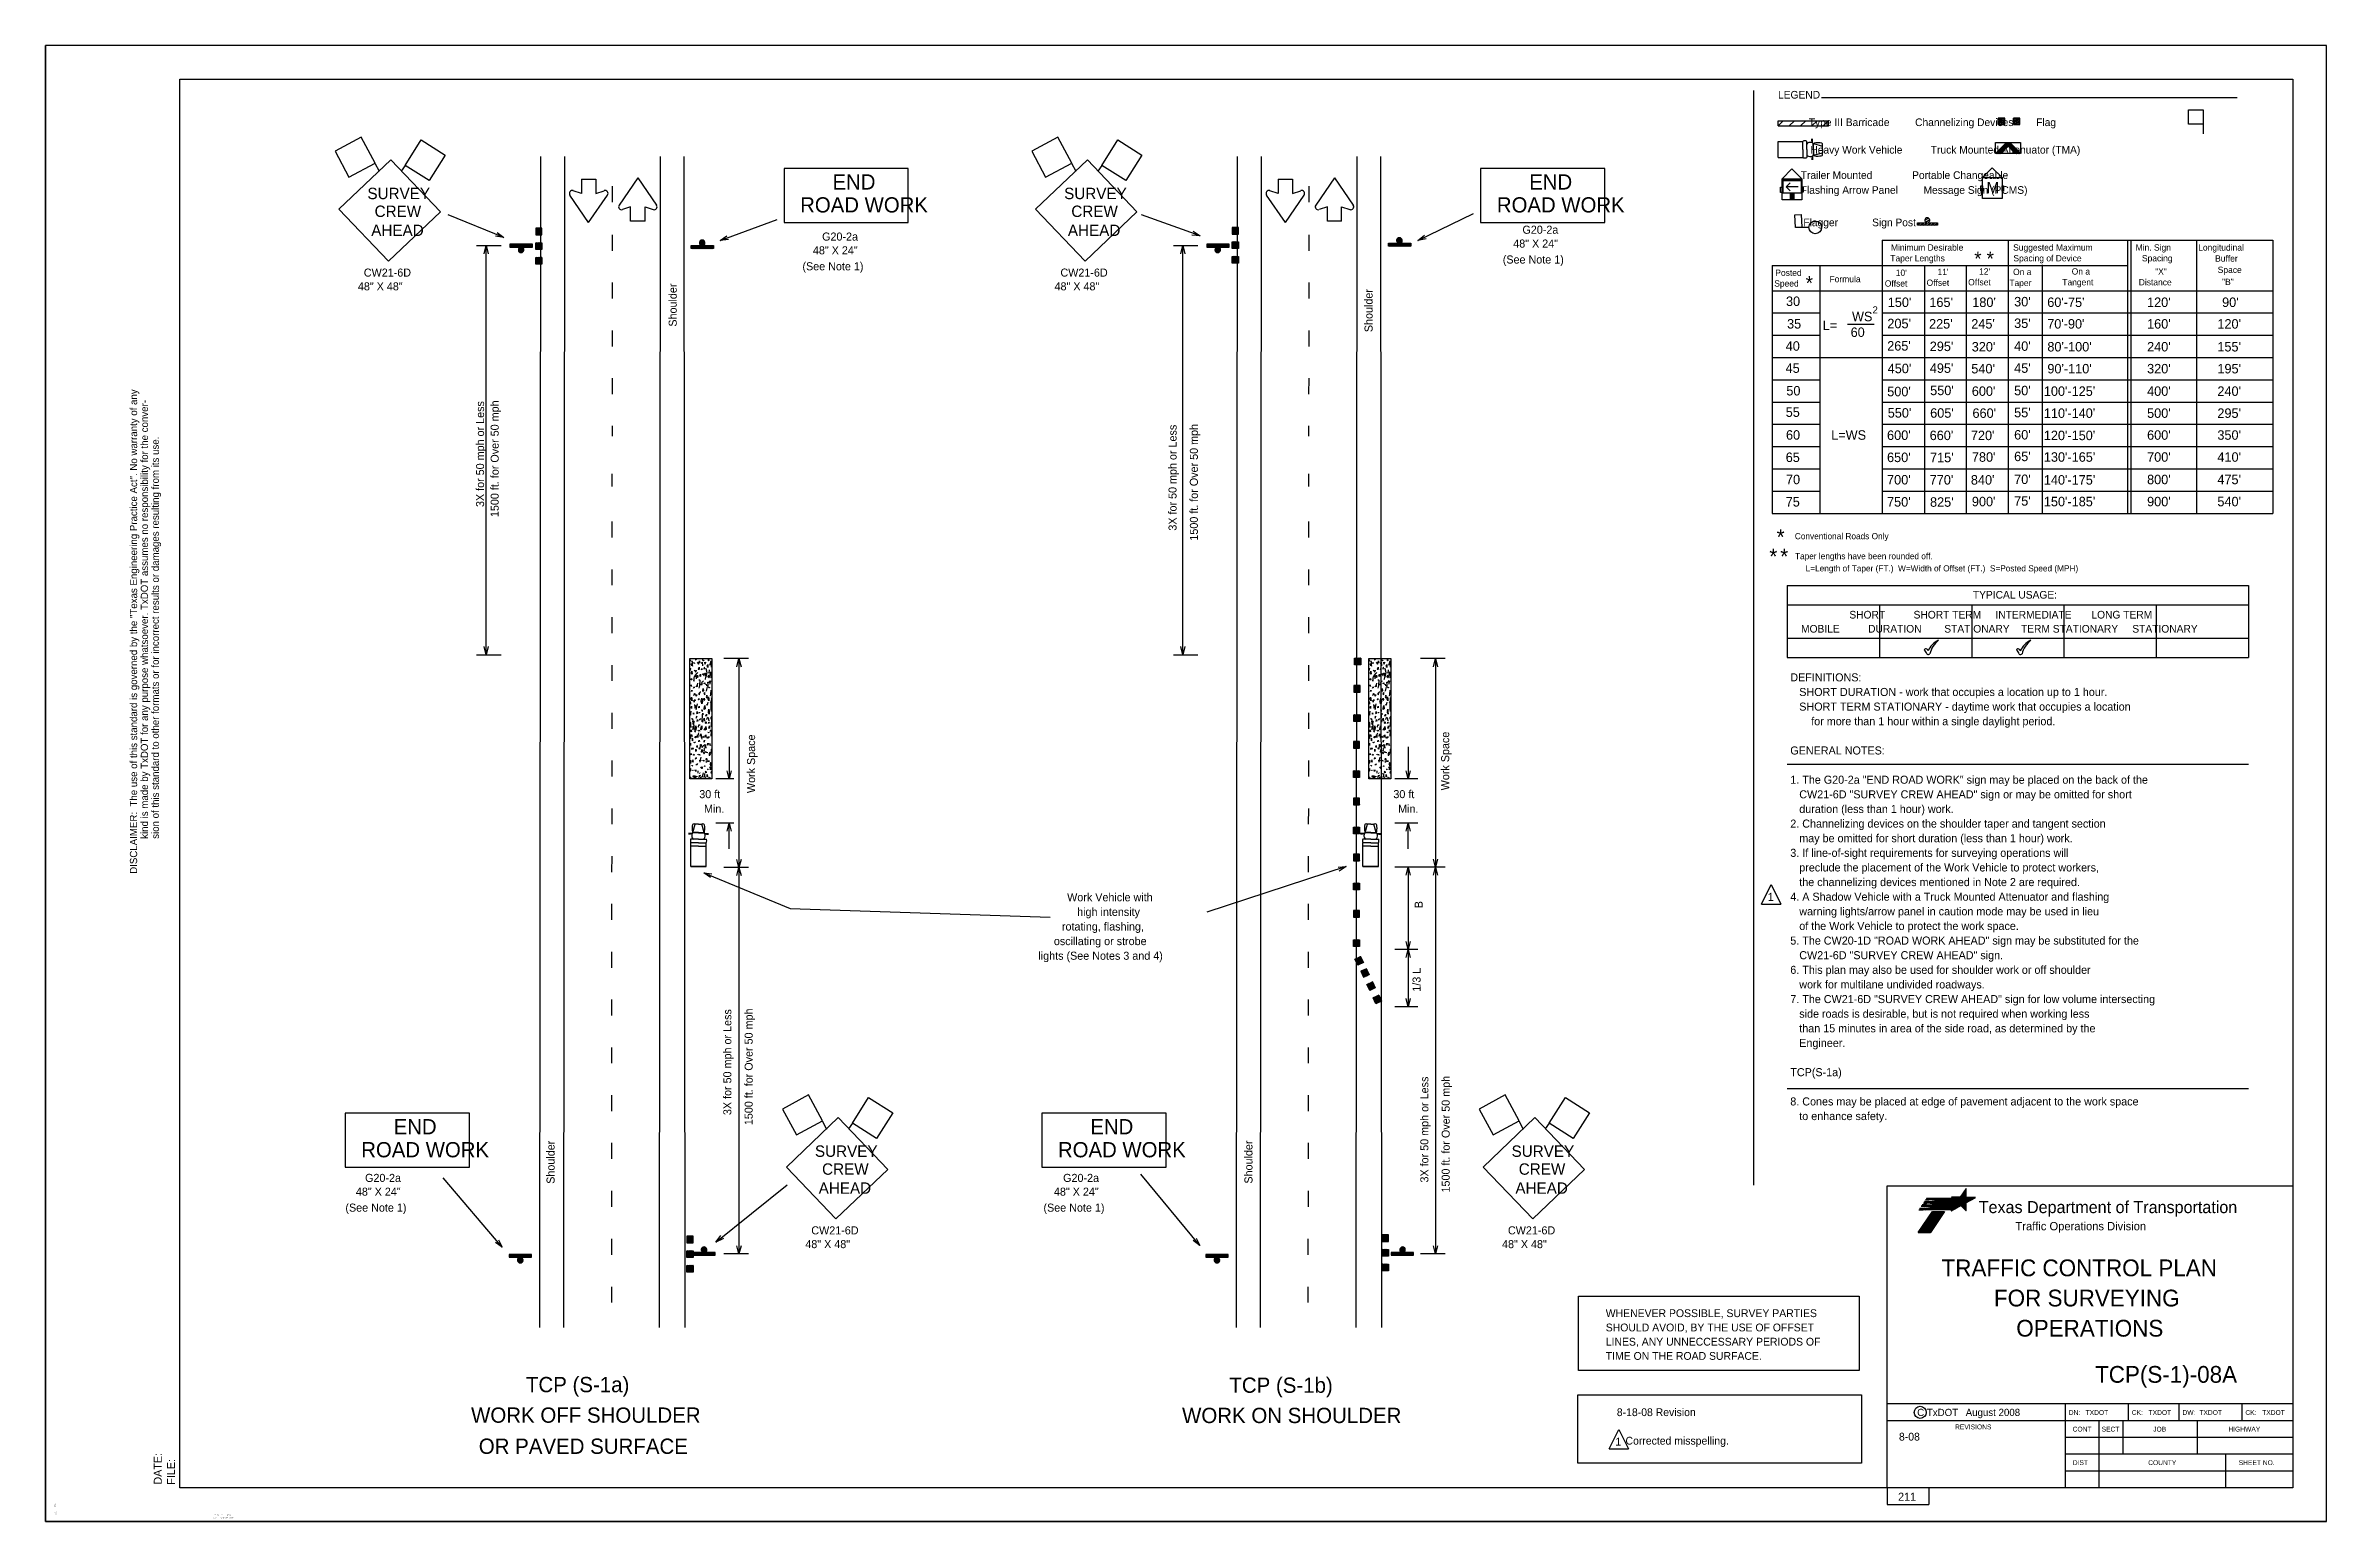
# Model space of a CAD drawing. Extents: x 0 to 29242, y 0 to 23092.
# Drawn here: x 0.17 to 34.17, y 0.15 to 22.15 of the extents above; entities outside this region: 8.
import ezdxf

# ---------------------------------------------------------------- set-up
doc = ezdxf.new("R2010")
doc.units = 0
for name, color, linetype in [('D_BATCH_PLOT', 7, 'Continuous'), ('D_SHEET_NUM_CODE', 7, 'Continuous'), ('D_SHEET_TXT_SUB_CODE', 7, 'Continuous'), ('Level 1', 7, 'Continuous')]:
    doc.layers.add(name, color=color, linetype=linetype)

msp = doc.modelspace()

# ---------------------------------------------------------------- texts
at = {"layer": 'D_SHEET_NUM_CODE'}
msp.add_text('$TCP(S-1)-08A$', height=0.015, dxfattribs=at).set_placement((2.814, 0.2))
at = {"layer": 'D_SHEET_TXT_SUB_CODE'}
for s, p in [('$TIME$', (0.311, 0.369)), ('$DATE$', (0.312, 0.259)), ('$FILE$', (0.328, 0.258))]:
    msp.add_text(s, height=0.01, rotation=90, dxfattribs=at).set_placement(p)
for s, p in [('$DST$', (2.673, 0.202)), ('$C$', (2.683, 0.243)), ('$S$', (2.719, 0.243)), ('$CTY$', (2.773, 0.202)), ('$J$', (2.78, 0.243)), ('$HWY$', (2.875, 0.243))]:
    msp.add_text(s, height=0.01, dxfattribs=at).set_placement(p)
at = {"layer": 'Level 1'}
for s, height, p in [('LEGEND', 0.114, (25.993, 21.365)), ('            Type III Barricade         Channelizing Devices        Flag', 0.114, (25.944, 20.955)), ('           Heavy Work Vehicle          Truck Mounted Attenuator (TMA)', 0.114, (26.009, 20.545)), ('        Trailer Mounted              Portable Changeable', 0.114, (25.993, 20.167)), ('        Flashing Arrow Panel         Message Sign (PCMS)', 0.114, (25.993, 19.945)), ('M', 0.171, (29.101, 19.95)), ('SURVEY', 0.1698, (4.965, 19.866)), ('CREW', 0.1698, (5.072, 19.6)), ('SURVEY', 0.1698, (15.351, 19.866)), ('CREW', 0.1698, (15.458, 19.6)), ('AHEAD', 0.1698, (5.022, 19.316)), ('AHEAD', 0.1698, (15.407, 19.316)), ('G20-2a', 0.12, (22.183, 19.35)), ('        Flagger            Sign Post', 0.114, (26.032, 19.462)), ('48" X 24"', 0.12, (11.606, 19.043)), ('G20-2a', 0.12, (11.743, 19.248)), ('48" X 24"', 0.12, (22.046, 19.144)), ('Minimum Desirable', 0.09435, (27.676, 19.098)), ('*', 0.209, (28.918, 18.874)), ('*', 0.21, (29.102, 18.874)), ('Suggested Maximum', 0.09435, (29.498, 19.098)), ('Min. Sign', 0.0944, (31.324, 19.098)), ('Longitudinal', 0.09435, (32.257, 19.098)), ('CW21-6D', 0.12, (4.911, 18.711)), ('(See Note 1)', 0.12, (11.45, 18.805)), ('CW21-6D', 0.12, (15.296, 18.711)), ('(See Note 1)', 0.12, (21.89, 18.906)), ('Posted', 0.0942, (25.953, 18.722)), ('*', 0.209, (26.406, 18.51)), ('Formula', 0.0943, (26.761, 18.627)), ('Taper Lengths', 0.09435, (27.667, 18.938)), ("10'", 0.0942, (27.748, 18.722)), ("11'", 0.0943, (28.371, 18.733)), ("12'", 0.0943, (28.991, 18.741)), ('On a', 0.0944, (29.497, 18.734)), ('Spacing of Device', 0.09435, (29.502, 18.938)), ('On a', 0.0944, (30.371, 18.741)), ('Spacing', 0.0944, (31.418, 18.938)), ('"X"', 0.0944, (31.615, 18.741)), ('Buffer', 0.0944, (32.509, 18.934)), ('Space', 0.0944, (32.548, 18.765)), ('48" X 48"', 0.12, (4.823, 18.506)), ('48" X 48"', 0.12, (15.208, 18.506)), ('Speed', 0.0942, (25.937, 18.562)), ('30', 0.1415, (26.112, 18.273)), ('Offset', 0.0942, (27.585, 18.562)), ("150'", 0.1415, (27.629, 18.258)), ('Offset', 0.0943, (28.208, 18.573)), ("165'", 0.1414, (28.249, 18.258)), ('Offset', 0.0944, (28.828, 18.58)), ("180'", 0.1414, (28.889, 18.258)), ('Taper', 0.0943, (29.441, 18.57)), ("30'", 0.1414, (29.513, 18.267)), (" 60'-75'", 0.1414, (29.954, 18.258)), ('Tangent', 0.0943, (30.231, 18.58)), ('Distance', 0.0943, (31.371, 18.58)), ("120'", 0.1415, (31.494, 18.258)), ('"B"', 0.0944, (32.613, 18.585)), ("90'", 0.1415, (32.613, 18.258)), ('35', 0.1414, (26.128, 17.937)), ('L=', 0.1414, (26.659, 17.915)), ('WS', 0.1412, (27.096, 18.046)), ('2', 0.106, (27.402, 18.162)), ("205'", 0.1416, (27.623, 17.941)), ("225'", 0.141, (28.245, 17.937)), ("245'", 0.1413, (28.874, 17.936)), ("35'", 0.1412, (29.513, 17.945)), (" 70'-90'", 0.1412, (29.954, 17.936)), ("160'", 0.1412, (31.495, 17.936)), ("120'", 0.1412, (32.543, 17.936)), ('40', 0.1413, (26.108, 17.606)), ('60', 0.141, (27.076, 17.812)), ("265'", 0.1412, (27.621, 17.608)), ("295'", 0.1413, (28.255, 17.601)), ("320'", 0.1412, (28.881, 17.595)), ("40'", 0.1412, (29.513, 17.604)), (" 80'-100'", 0.1412, (29.956, 17.595)), ("240'", 0.1412, (31.495, 17.595)), ("155'", 0.1412, (32.543, 17.595)), ('45', 0.1414, (26.106, 17.276)), ("450'", 0.1416, (27.628, 17.271)), ("495'", 0.1413, (28.256, 17.276)), ("540'", 0.1419, (28.874, 17.268)), ("45'", 0.1413, (29.513, 17.277)), (" 90'-110'", 0.1413, (29.956, 17.268)), ("320'", 0.1414, (31.495, 17.268)), ("195'", 0.1414, (32.543, 17.268)), ('50', 0.1415, (26.117, 16.939)), ("500'", 0.1415, (27.621, 16.927)), ("550'", 0.1416, (28.261, 16.944)), ("600'", 0.1414, (28.882, 16.933)), ("50'", 0.1413, (29.513, 16.942)), ("100'-125'", 0.1413, (29.956, 16.933)), ("400'", 0.1414, (31.495, 16.933)), ("240'", 0.1414, (32.543, 16.933)), ('55', 0.1412, (26.108, 16.62)), ("550'", 0.1413, (27.629, 16.609)), ("605'", 0.1418, (28.261, 16.607)), ("660'", 0.1415, (28.892, 16.605)), ("55'", 0.1413, (29.513, 16.614)), ("110'-140'", 0.1413, (29.956, 16.605)), ("500'", 0.1413, (31.495, 16.605)), ("295'", 0.1413, (32.543, 16.605)), ('60', 0.1413, (26.112, 16.28)), ('L=WS', 0.1413, (26.786, 16.279)), ("600'", 0.1419, (27.618, 16.276)), ("660'", 0.1413, (28.254, 16.274)), ("720'", 0.1416, (28.868, 16.273)), ("60'", 0.1413, (29.513, 16.282)), ("120'-150'", 0.1413, (29.956, 16.273)), ("600'", 0.1412, (31.495, 16.279)), ("350'", 0.1412, (32.543, 16.279)), ('65', 0.1413, (26.108, 15.947)), ("650'", 0.1417, (27.618, 15.946)), ("715'", 0.1415, (28.259, 15.944)), ("780'", 0.1416, (28.883, 15.951)), ("65'", 0.1414, (29.513, 15.96)), ("130'-165'", 0.1414, (29.956, 15.951)), ("700'", 0.1415, (31.495, 15.951)), ("410'", 0.1415, (32.543, 15.951)), ('70', 0.1414, (26.112, 15.616)), ("700'", 0.142, (27.618, 15.612)), ("770'", 0.1414, (28.254, 15.611)), ("840'", 0.1417, (28.868, 15.61)), ("70'", 0.1414, (29.513, 15.619)), ("140'-175'", 0.1414, (29.956, 15.61)), ("800'", 0.1412, (31.495, 15.616)), ("475'", 0.1412, (32.543, 15.616)), ('75', 0.1413, (26.108, 15.283)), ("750'", 0.1417, (27.618, 15.282)), ("825'", 0.1415, (28.259, 15.28)), ("900'", 0.1416, (28.883, 15.287)), ("75'", 0.1414, (29.513, 15.296)), ("150'-185'", 0.1414, (29.956, 15.287)), ("900'", 0.1415, (31.495, 15.287)), ("540'", 0.1415, (32.543, 15.287)), ('*', 0.23, (25.863, 14.425)), ('*', 0.23, (25.972, 14.715)), ('*', 0.23, (26.026, 14.425)), ('Conventional Roads Only', 0.0922, (26.244, 14.796)), ('Taper lengths have been rounded off.', 0.0921, (26.246, 14.498)), ('L=Length of Taper (FT.)  W=Width of Offset (FT.)  S=Posted Speed (MPH)', 0.09196, (26.405, 14.316)), ('TYPICAL USAGE:', 0.114, (28.898, 13.911)), ('                      SHORT          SHORT TERM     INTERMEDIATE       LONG TERM', 0.114, (26.125, 13.614)), ('     MOBILE          DURATION        STATIONARY    TERM STATIONARY     STATIONARY', 0.114, (26.125, 13.404)), ('DEFINITIONS:', 0.12, (26.176, 12.677)), ('   SHORT DURATION - work that occupies a location up to 1 hour.', 0.12, (26.176, 12.459)), ('   SHORT TERM STATIONARY - daytime work that occupies a location', 0.12, (26.176, 12.241)), ('       for more than 1 hour within a single daylight period.', 0.12, (26.176, 12.023)), ('GENERAL NOTES:', 0.12, (26.176, 11.587)), ('1. The G20-2a "END ROAD WORK" sign may be placed on the back of the', 0.12, (26.176, 11.151)), ('30 ft', 0.12, (9.912, 10.936)), ('30 ft', 0.12, (20.259, 10.936)), ('   CW21-6D "SURVEY CREW AHEAD" sign or may be omitted for short', 0.12, (26.176, 10.933)), ('Min.', 0.12, (9.983, 10.718)), ('Min.', 0.12, (20.33, 10.718)), ('2. Channelizing devices on the shoulder taper and tangent section', 0.12, (26.176, 10.497)), ('   duration (less than 1 hour) work.', 0.12, (26.176, 10.715)), ('   may be omitted for short duration (less than 1 hour) work.', 0.12, (26.176, 10.279)), ('3. If line-of-sight requirements for surveying operations will', 0.12, (26.176, 10.061)), ('   preclude the placement of the Work Vehicle to protect workers,', 0.12, (26.176, 9.843)), ('Work Vehicle with', 0.12, (15.396, 9.399)), ('1', 0.12, (25.84, 9.405)), ('4. A Shadow Vehicle with a Truck Mounted Attenuator and flashing', 0.12, (26.176, 9.407)), ('   the channelizing devices mentioned in Note 2 are required.', 0.12, (26.176, 9.625)), ('high intensity', 0.12, (15.545, 9.181)), ('   warning lights/arrow panel in caution mode may be used in lieu', 0.12, (26.176, 9.189)), ('oscillating or strobe', 0.12, (15.198, 8.745)), ('rotating, flashing,', 0.12, (15.318, 8.963)), ('5. The CW20-1D "ROAD WORK AHEAD" sign may be substituted for the', 0.12, (26.176, 8.753)), ('   of the Work Vehicle to protect the work space.', 0.12, (26.176, 8.971)), ('lights (See Notes 3 and 4)', 0.12, (14.967, 8.527)), ('   CW21-6D "SURVEY CREW AHEAD" sign.', 0.12, (26.176, 8.535)), ('6. This plan may also be used for shoulder work or off shoulder', 0.12, (26.176, 8.317)), ('   work for multilane undivided roadways.', 0.12, (26.176, 8.099)), ('7. The CW21-6D "SURVEY CREW AHEAD" sign for low volume intersecting', 0.12, (26.176, 7.881)), ('   than 15 minutes in area of the side road, as determined by the', 0.12, (26.176, 7.445)), ('   side roads is desirable, but is not required when working less', 0.12, (26.176, 7.663)), ('   Engineer.', 0.12, (26.176, 7.227)), ('TCP(S-1a)', 0.12, (26.176, 6.791)), ('8. Cones may be placed at edge of pavement adjacent to the work space', 0.12, (26.176, 6.355)), ('   to enhance safety.', 0.12, (26.176, 6.137)), ('SURVEY', 0.1698, (11.636, 5.589)), ('CREW', 0.1698, (11.743, 5.322)), ('SURVEY', 0.1698, (22.021, 5.589)), ('CREW', 0.1698, (22.128, 5.322)), ('48" X 24"', 0.12, (4.793, 5.01)), ('G20-2a', 0.12, (4.93, 5.215)), ('AHEAD', 0.1698, (11.692, 5.038)), ('48" X 24"', 0.12, (15.199, 5.01)), ('G20-2a', 0.12, (15.336, 5.215)), ('AHEAD', 0.1698, (22.078, 5.038)), ('(See Note 1)', 0.12, (4.637, 4.772)), ('(See Note 1)', 0.12, (15.043, 4.772)), ('Texas Department of Transportation', 0.17941, (28.985, 4.75)), ('CW21-6D', 0.12, (11.582, 4.433)), ('CW21-6D', 0.12, (21.967, 4.433)), ('Traffic Operations Division', 0.12415, (29.533, 4.494)), ('48" X 48"', 0.12, (11.493, 4.228)), ('48" X 48"', 0.12, (21.879, 4.228)), ('TRAFFIC CONTROL PLAN', 0.25, (28.431, 3.809)), ('FOR SURVEYING', 0.25, (29.212, 3.359)), ('WHENEVER POSSIBLE, SURVEY PARTIES', 0.1164, (23.425, 3.2)), ('SHOULD AVOID, BY THE USE OF OFFSET', 0.1164, (23.425, 2.987)), ('OPERATIONS', 0.25, (29.545, 2.909)), ('LINES, ANY UNNECCESSARY PERIODS OF', 0.1164, (23.425, 2.775)), ('TIME ON THE ROAD SURFACE.', 0.1164, (23.425, 2.563)), ('TCP(S-1)-08A', 0.25, (30.719, 2.221)), ('TCP (S-1a)', 0.228, (7.328, 2.08)), ('TCP (S-1b)', 0.228, (17.814, 2.071)), ('WORK OFF SHOULDER', 0.228, (6.51, 1.625)), ('WORK ON SHOULDER', 0.228, (17.109, 1.62)), ('8-18-08 Revision', 0.1164, (23.59, 1.724)), ('C TxDOT ', 0.108, (28.068, 1.725)), ('August 2008', 0.10799, (28.791, 1.725)), ('DN:', 0.072, (30.327, 1.742)), ('TXDOT', 0.072, (30.578, 1.742)), ('CK:', 0.072, (31.266, 1.742)), ('TXDOT', 0.072, (31.517, 1.742)), ('DW:', 0.072, (32.022, 1.742)), ('TXDOT', 0.072, (32.274, 1.742)), ('CK:', 0.072, (32.96, 1.742)), ('TXDOT', 0.072, (33.211, 1.742)), ('OR PAVED SURFACE', 0.228, (6.625, 1.161)), ('1', 0.12, (23.568, 1.283)), ('   Corrected misspelling.', 0.1164, (23.59, 1.299)), ('8-08', 0.1164, (27.796, 1.359)), ('REVISIONS', 0.072, (28.633, 1.527)), ('CONT', 0.072, (30.385, 1.494)), ('SECT', 0.072, (30.817, 1.494)), ('JOB', 0.072, (31.586, 1.494)), ('HIGHWAY', 0.072, (32.707, 1.494)), ('DIST', 0.072, (30.387, 0.994)), ('COUNTY', 0.072, (31.511, 0.994)), ('SHEET NO.', 0.072, (32.861, 0.994)), ('211', 0.12, (27.783, 0.462))]:
    msp.add_text(s, height=height, dxfattribs=at).set_placement(p)
for s, height, rotation, p in [('END', 0.2269, 0, (11.898, 20.009)), ('END', 0.2269, 0, (22.284, 20.009)), ('ROAD WORK', 0.2269, 0, (11.416, 19.667)), ('ROAD WORK', 0.2269, 0, (21.802, 19.667)), ('Shoulder', 0.12, 90, (9.576, 17.965)), ('Shoulder', 0.12, 90, (19.949, 17.883)), ('DISCLAIMER:  The use of this standard is governed by the "Texas Engineering Practice Act". No warranty of any ', 0.108, 90, (1.532, 9.808)), ('             kind is made by TxDOT for any purpose whatsoever. TxDOT assumes no responsibility for the conver-', 0.108, 90, (1.694, 9.808)), ('3X for 50 mph or Less', 0.12, 90, (6.704, 15.276)), ('1500 ft. for Over 50 mph', 0.12, 90, (6.922, 15.126)), ('3X for 50 mph or Less', 0.12, 90, (17.027, 14.924)), ('1500 ft. for Over 50 mph', 0.12, 90, (17.345, 14.775)), ('             sion of this standard to other formats or for incorrect results or damages resulting from its use.', 0.108, 90, (1.856, 9.808)), ('Work Space', 0.12, 90, (21.091, 11.053)), ('Work Space', 0.12, 90, (10.744, 11.012)), ('B', 0.12, 90, (20.696, 9.295)), ('1/3 L', 0.12, 90, (20.665, 8.051)), ('3X for 50 mph or Less', 0.12, 90, (10.39, 6.211)), ('1500 ft. for Over 50 mph', 0.12, 90, (10.708, 6.061)), ('3X for 50 mph or Less', 0.12, 90, (20.781, 5.206)), ('1500 ft. for Over 50 mph', 0.12, 90, (21.099, 5.057)), ('END', 0.2269, 0, (5.356, 5.925)), ('END', 0.2269, 0, (15.741, 5.925)), ('ROAD WORK', 0.2269, 0, (4.873, 5.582)), ('Shoulder', 0.12, 90, (7.755, 5.187)), ('ROAD WORK', 0.2269, 0, (15.259, 5.582)), ('Shoulder', 0.12, 90, (18.159, 5.19)), ('DATE:', 0.12, 90, (1.9, 0.703)), ('FILE:', 0.12, 90, (2.097, 0.701))]:
    msp.add_text(s, height=height, rotation=rotation, dxfattribs=at).set_placement(p)

# ---------------------------------------------------------------- linework, layer by layer
at = {"layer": 'D_BATCH_PLOT'}
msp.add_lwpolyline([(0.168, 0.155), (34.168, 0.155), (34.168, 22.155), (0.168, 22.155)], close=True, dxfattribs=at)
at = {"layer": 'Level 1'}
for p, q in [((29240.28, 23091.908), (29240.28, 23090.823)), ((29240.31, 23091.908), (29240.31, 23090.823)), ((29240.414, 23091.908), (29240.414, 23090.823)), ((29241.448, 23091.908), (29241.448, 23090.818)), ((29241.531, 23091.908), (29241.531, 23090.818)), ((29237.312, 23088.229), (29237.312, 23088.312)), ((29236.293, 23087.77), (29236.33, 23087.735)), ((29237.434, 23087.553), (29237.402, 23087.573)), ((0.168, 0.155), (0.168, 22.155)), ((34.168, 22.155), (0.168, 22.155)), ((34.168, 0.155), (34.168, 22.155)), ((25.627, 21.485), (25.627, 5.167)), ((26.641, 21.381), (32.839, 21.381)), ((25.993, 21.035), (26.747, 21.035)), ((25.993, 20.958), (26.07, 21.035)), ((25.993, 20.958), (25.993, 21.035)), ((25.993, 20.958), (26.747, 20.958)), ((26.161, 20.958), (26.239, 21.035)), ((26.329, 20.958), (26.407, 21.035)), ((26.497, 20.958), (26.575, 21.035)), ((26.498, 20.734), (26.498, 20.763)), ((26.502, 20.706), (26.502, 20.763)), ((26.506, 20.706), (26.506, 20.763)), ((26.665, 20.958), (26.743, 21.035)), ((26.747, 20.958), (26.747, 21.035)), ((29.277, 20.979), (29.277, 21.074)), ((29.372, 21.074), (29.277, 21.074)), ((29.277, 20.979), (29.372, 20.979)), ((29.372, 20.979), (29.372, 21.074)), ((29.502, 20.979), (29.502, 21.074)), ((29.597, 21.074), (29.502, 21.074)), ((29.502, 20.979), (29.597, 20.979)), ((29.597, 20.979), (29.597, 21.074)), ((32.33, 20.982), (32.33, 20.84)), ((5.075, 20.402), (5.141, 20.281)), ((7.537, 3.046), (7.551, 20.502)), ((7.893, 3.046), (7.907, 20.502)), ((9.317, 3.045), (9.332, 20.501)), ((9.703, 3.046), (9.688, 20.502)), ((15.461, 20.402), (15.526, 20.281)), ((17.922, 3.046), (17.936, 20.502)), ((18.278, 3.046), (18.292, 20.502)), ((19.703, 3.045), (19.717, 20.501)), ((20.088, 3.046), (20.074, 20.502)), ((25.993, 20.727), (26.364, 20.727)), ((25.993, 20.487), (25.993, 20.727)), ((25.993, 20.487), (26.364, 20.487)), ((26.364, 20.607), (26.364, 20.727)), ((26.364, 20.607), (26.364, 20.487)), ((26.421, 20.607), (26.421, 20.727)), ((26.421, 20.607), (26.421, 20.487)), ((26.498, 20.48), (26.498, 20.45)), ((26.502, 20.508), (26.502, 20.45)), ((26.506, 20.508), (26.506, 20.45)), ((26.516, 20.607), (26.516, 20.693)), ((26.516, 20.607), (26.516, 20.52)), ((26.524, 20.693), (26.654, 20.658)), ((26.524, 20.607), (26.524, 20.693)), ((26.524, 20.607), (26.524, 20.52)), ((26.524, 20.52), (26.654, 20.556)), ((26.654, 20.607), (26.654, 20.658)), ((26.654, 20.607), (26.654, 20.556)), ((29.235, 20.548), (29.397, 20.71)), ((29.316, 20.548), (29.422, 20.655)), ((29.529, 20.548), (29.422, 20.655)), ((29.607, 20.549), (29.447, 20.71)), ((5.526, 20.369), (5.468, 20.283)), ((8.156, 20.165), (8.37, 20.165)), ((8.156, 20.165), (8.156, 19.952)), ((8.37, 20.165), (8.37, 19.952)), ((8.996, 20.183), (8.716, 19.775)), ((8.996, 20.183), (9.276, 19.775)), ((15.911, 20.369), (15.853, 20.283)), ((18.542, 20.165), (18.756, 20.165)), ((18.542, 20.165), (18.542, 19.952)), ((18.756, 20.165), (18.756, 19.952)), ((19.381, 20.183), (19.102, 19.775)), ((19.381, 20.183), (19.661, 19.775)), ((26.2, 20.316), (26.055, 20.171)), ((26.063, 20.142), (26.063, 19.961)), ((26.337, 20.142), (26.063, 20.142)), ((26.063, 20.142), (26.337, 20.142)), ((26.116, 20.051), (26.174, 20.109)), ((26.346, 20.171), (26.2, 20.316)), ((26.337, 20.142), (26.337, 19.961)), ((29.186, 20.333), (29.041, 20.187)), ((29.332, 20.187), (29.186, 20.333)), ((8.263, 19.518), (7.984, 19.926)), ((8.156, 19.952), (8.033, 19.992)), ((8.263, 19.518), (8.543, 19.926)), ((8.37, 19.952), (8.494, 19.992)), ((8.889, 19.75), (8.765, 19.71)), ((8.889, 19.537), (8.889, 19.75)), ((9.103, 19.75), (9.227, 19.71)), ((9.103, 19.537), (9.103, 19.75)), ((18.649, 19.518), (18.369, 19.926)), ((18.542, 19.952), (18.418, 19.992)), ((18.649, 19.518), (18.928, 19.926)), ((18.756, 19.952), (18.88, 19.992)), ((19.275, 19.75), (19.151, 19.71)), ((19.275, 19.537), (19.275, 19.75)), ((19.488, 19.75), (19.612, 19.71)), ((19.488, 19.537), (19.488, 19.75)), ((26.063, 19.961), (26.337, 19.961)), ((26.291, 20.051), (26.116, 20.051)), ((26.116, 20.051), (26.175, 19.992)), ((26.173, 19.961), (26.173, 19.868)), ((26.187, 19.961), (26.187, 19.868)), ((26.2, 19.961), (26.2, 19.868)), ((26.214, 19.961), (26.214, 19.868)), ((26.228, 19.961), (26.228, 19.868)), ((6.998, 19.296), (6.17, 19.632)), ((7.517, 19.382), (7.504, 19.382)), ((9.103, 19.537), (8.889, 19.537)), ((10.223, 19.251), (11.074, 19.564)), ((17.379, 19.318), (16.505, 19.632)), ((17.9, 19.396), (17.888, 19.396)), ((19.488, 19.537), (19.275, 19.537)), ((20.626, 19.251), (21.454, 19.654)), ((26.242, 19.633), (26.337, 19.639)), ((26.254, 19.444), (26.242, 19.633)), ((26.454, 19.443), (26.254, 19.443)), ((26.337, 19.639), (26.349, 19.449)), ((28.071, 19.478), (28.071, 19.515)), ((28.071, 19.515), (28.208, 19.515)), ((28.368, 19.478), (28.071, 19.478)), ((28.227, 19.515), (28.368, 19.515)), ((28.368, 19.515), (28.368, 19.478)), ((6.593, 19.173), (6.959, 19.173)), ((6.705, 19.053), (6.735, 19.173)), ((6.735, 13.075), (6.735, 19.173)), ((6.735, 19.173), (6.765, 19.053)), ((7.424, 19.193), (7.09, 19.193)), ((7.09, 19.193), (7.09, 19.151)), ((7.09, 19.151), (7.244, 19.151)), ((7.266, 19.151), (7.424, 19.151)), ((7.424, 19.151), (7.424, 19.193)), ((7.517, 19.164), (7.504, 19.164)), ((9.79, 19.132), (9.79, 19.174)), ((9.79, 19.174), (9.944, 19.174)), ((10.124, 19.132), (9.79, 19.132)), ((9.966, 19.174), (10.124, 19.174)), ((10.124, 19.174), (10.124, 19.132)), ((16.979, 19.173), (17.345, 19.173)), ((17.09, 19.053), (17.12, 19.173)), ((17.12, 13.075), (17.12, 19.173)), ((17.12, 19.173), (17.15, 19.053)), ((17.81, 19.193), (17.476, 19.193)), ((17.476, 19.193), (17.476, 19.151)), ((17.476, 19.151), (17.63, 19.151)), ((17.651, 19.151), (17.81, 19.151)), ((17.81, 19.151), (17.81, 19.193)), ((17.9, 19.177), (17.888, 19.178)), ((20.184, 19.167), (20.184, 19.209)), ((20.184, 19.209), (20.338, 19.209)), ((20.518, 19.167), (20.184, 19.167)), ((20.359, 19.209), (20.518, 19.209)), ((20.518, 19.209), (20.518, 19.167)), ((27.544, 19.255), (33.368, 19.255)), ((27.544, 19.255), (27.544, 15.181)), ((29.425, 19.255), (29.425, 15.181)), ((31.204, 19.255), (31.204, 15.181)), ((31.253, 19.255), (31.253, 15.181)), ((32.229, 19.255), (32.229, 15.181)), ((33.368, 19.255), (33.368, 15.181)), ((7.517, 18.946), (7.504, 18.946)), ((17.9, 18.959), (17.888, 18.959)), ((25.907, 18.878), (27.544, 18.878)), ((25.907, 18.878), (25.907, 15.181)), ((26.614, 18.878), (26.614, 15.181)), ((27.544, 18.878), (31.204, 18.878)), ((28.175, 18.873), (28.175, 15.181)), ((28.796, 18.873), (28.796, 15.181)), ((29.931, 18.887), (29.931, 15.19)), ((25.907, 18.5), (33.368, 18.5)), ((25.907, 18.169), (26.614, 18.169)), ((27.544, 18.169), (33.368, 18.169)), ((25.907, 17.837), (26.614, 17.837)), ((27.031, 18.003), (27.427, 18.003)), ((27.544, 17.837), (33.368, 17.837)), ((25.907, 17.505), (33.368, 17.505)), ((25.907, 17.173), (26.614, 17.173)), ((27.544, 17.173), (33.368, 17.173)), ((25.907, 16.841), (26.614, 16.841)), ((27.544, 16.841), (33.368, 16.841)), ((25.907, 16.509), (26.614, 16.509)), ((27.544, 16.509), (33.368, 16.509)), ((25.907, 16.177), (26.614, 16.177)), ((27.544, 16.177), (33.368, 16.177)), ((25.907, 15.845), (26.614, 15.845)), ((27.544, 15.845), (33.368, 15.845)), ((25.907, 15.513), (26.614, 15.513)), ((27.544, 15.513), (33.368, 15.513)), ((25.907, 15.181), (33.368, 15.181)), ((26.131, 14.106), (26.131, 13.033)), ((26.131, 14.106), (33.006, 14.106)), ((33.006, 14.106), (33.006, 13.033)), ((26.131, 13.818), (33.006, 13.818)), ((27.506, 13.818), (27.506, 13.033)), ((28.881, 13.818), (28.881, 13.033)), ((30.256, 13.818), (30.256, 13.033)), ((31.631, 13.818), (31.631, 13.033)), ((26.131, 13.319), (33.006, 13.319)), ((6.593, 13.075), (6.959, 13.075)), ((6.735, 13.075), (6.705, 13.195)), ((6.765, 13.195), (6.735, 13.075)), ((10.646, 13.016), (10.28, 13.016)), ((10.474, 12.896), (10.504, 13.016)), ((10.504, 13.016), (10.504, 11.225)), ((10.504, 13.016), (10.534, 12.896)), ((16.979, 13.075), (17.345, 13.075)), ((17.12, 13.075), (17.09, 13.195)), ((17.15, 13.195), (17.12, 13.075)), ((19.724, 12.973), (19.711, 12.973)), ((21.031, 13.016), (20.665, 13.016)), ((20.859, 12.896), (20.889, 13.016)), ((20.889, 13.016), (20.889, 9.906)), ((20.889, 13.016), (20.919, 12.896)), ((26.131, 13.033), (33.006, 13.033)), ((19.715, 12.567), (19.703, 12.567)), ((19.715, 12.13), (19.703, 12.13)), ((10.358, 11.702), (10.358, 11.225)), ((19.707, 11.732), (19.694, 11.732)), ((20.479, 11.702), (20.479, 11.225)), ((10.429, 11.225), (10.161, 11.225)), ((10.358, 11.225), (10.328, 11.345)), ((10.388, 11.345), (10.358, 11.225)), ((10.504, 11.225), (10.504, 4.141)), ((19.707, 11.295), (19.694, 11.295)), ((20.625, 11.225), (20.283, 11.225)), ((20.479, 11.225), (20.449, 11.345)), ((20.509, 11.345), (20.479, 11.225)), ((26.131, 11.444), (33.006, 11.444)), ((19.707, 10.888), (19.694, 10.888)), ((9.818, 10.425), (9.852, 10.55)), ((9.9, 10.55), (9.852, 10.55)), ((9.9, 10.55), (9.949, 10.55)), ((9.983, 10.425), (9.949, 10.55)), ((10.429, 10.565), (10.161, 10.565)), ((10.328, 10.445), (10.358, 10.565)), ((10.358, 10.179), (10.358, 10.565)), ((10.358, 10.565), (10.388, 10.445)), ((19.838, 10.425), (19.872, 10.55)), ((19.921, 10.55), (19.872, 10.55)), ((19.921, 10.55), (19.97, 10.55)), ((20.004, 10.425), (19.97, 10.55)), ((20.625, 10.565), (20.283, 10.565)), ((20.449, 10.445), (20.479, 10.565)), ((20.479, 10.179), (20.479, 10.565)), ((20.479, 10.565), (20.509, 10.445)), ((9.806, 10.408), (9.751, 10.408)), ((9.806, 10.404), (9.751, 10.404)), ((9.779, 10.4), (9.751, 10.4)), ((9.9, 10.326), (9.785, 10.326)), ((9.785, 9.916), (9.785, 10.272)), ((9.9, 10.272), (9.785, 10.272)), ((9.9, 10.222), (9.785, 10.222)), ((9.9, 10.425), (9.818, 10.425)), ((9.9, 10.418), (9.818, 10.418)), ((9.9, 10.425), (9.983, 10.425)), ((9.9, 10.418), (9.983, 10.418)), ((9.9, 10.326), (10.015, 10.326)), ((9.9, 10.272), (10.015, 10.272)), ((9.9, 10.222), (10.015, 10.222)), ((9.995, 10.408), (10.05, 10.408)), ((9.995, 10.404), (10.05, 10.404)), ((10.015, 9.916), (10.015, 10.272)), ((10.022, 10.4), (10.05, 10.4)), ((19.707, 10.452), (19.694, 10.452)), ((19.826, 10.408), (19.771, 10.408)), ((19.826, 10.404), (19.771, 10.404)), ((19.799, 10.4), (19.771, 10.4)), ((19.921, 10.326), (19.806, 10.326)), ((19.806, 9.916), (19.806, 10.272)), ((19.921, 10.272), (19.806, 10.272)), ((19.921, 10.222), (19.806, 10.222)), ((19.921, 10.425), (19.838, 10.425)), ((19.921, 10.418), (19.838, 10.418)), ((19.921, 10.425), (20.004, 10.425)), ((19.921, 10.418), (20.004, 10.418)), ((19.921, 10.326), (20.036, 10.326)), ((19.921, 10.272), (20.036, 10.272)), ((19.921, 10.222), (20.036, 10.222)), ((20.016, 10.408), (20.071, 10.408)), ((20.016, 10.404), (20.071, 10.404)), ((20.036, 9.916), (20.036, 10.272)), ((20.043, 10.4), (20.071, 10.4)), ((10.015, 9.916), (9.785, 9.916)), ((9.785, 9.916), (10.015, 9.916)), ((10.646, 9.901), (10.28, 9.901)), ((10.504, 9.901), (10.474, 10.021)), ((10.474, 9.781), (10.504, 9.901)), ((10.534, 10.021), (10.504, 9.901)), ((10.504, 9.901), (10.534, 9.781)), ((19.557, 9.916), (17.48, 9.236)), ((19.707, 10.054), (19.694, 10.053)), ((20.036, 9.916), (19.806, 9.916)), ((19.806, 9.916), (20.036, 9.916)), ((21.031, 9.906), (20.283, 9.906)), ((20.449, 9.786), (20.479, 9.906)), ((20.479, 9.906), (20.479, 8.681)), ((20.479, 9.906), (20.509, 9.786)), ((20.889, 9.906), (20.859, 10.026)), ((20.859, 9.786), (20.889, 9.906)), ((20.919, 10.026), (20.889, 9.906)), ((20.889, 9.906), (20.889, 4.141)), ((20.889, 9.906), (20.919, 9.786)), ((9.979, 9.824), (11.265, 9.291)), ((19.707, 9.617), (19.694, 9.617)), ((25.745, 9.358), (25.891, 9.649)), ((25.891, 9.649), (26.036, 9.358)), ((11.265, 9.291), (15.145, 9.162)), ((19.707, 9.21), (19.694, 9.21)), ((25.745, 9.358), (26.036, 9.358)), ((19.707, 8.773), (19.694, 8.773)), ((19.748, 8.508), (19.737, 8.502)), ((20.625, 8.681), (20.283, 8.681)), ((20.479, 8.681), (20.449, 8.801)), ((20.449, 8.561), (20.479, 8.681)), ((20.509, 8.801), (20.479, 8.681)), ((20.479, 8.681), (20.479, 7.827)), ((20.479, 8.681), (20.509, 8.561)), ((19.833, 8.329), (19.822, 8.324)), ((19.925, 8.131), (19.914, 8.126)), ((20.018, 7.934), (20.006, 7.928)), ((20.625, 7.827), (20.283, 7.827)), ((20.479, 7.827), (20.449, 7.947)), ((20.509, 7.947), (20.479, 7.827)), ((26.131, 6.609), (33.006, 6.609)), ((11.746, 6.124), (11.811, 6.003)), ((22.131, 6.124), (22.196, 6.003)), ((12.196, 6.092), (12.138, 6.006)), ((22.581, 6.092), (22.524, 6.006)), ((6.973, 4.241), (6.092, 5.278)), ((10.16, 4.319), (11.223, 5.174)), ((17.374, 4.267), (16.493, 5.33)), ((27.618, 5.155), (33.668, 5.155)), ((27.618, 0.655), (27.618, 5.155)), ((28.788, 5.101), (28.8, 5.101)), ((28.789, 5.102), (28.8, 5.102)), ((28.79, 5.103), (28.8, 5.103)), ((28.791, 5.105), (28.8, 5.105)), ((28.792, 5.106), (28.8, 5.106)), ((28.793, 5.107), (28.8, 5.107)), ((28.794, 5.11), (28.8, 5.11)), ((28.794, 5.109), (28.8, 5.109)), ((28.795, 5.111), (28.8, 5.111)), ((28.796, 5.113), (28.8, 5.113)), ((28.797, 5.114), (28.8, 5.114)), ((28.798, 5.115), (28.8, 5.115)), ((28.799, 5.117), (28.8, 5.117)), ((28.093, 4.801), (28.157, 4.801)), ((28.165, 4.812), (28.101, 4.812)), ((28.108, 4.823), (28.172, 4.823)), ((28.19, 4.849), (28.126, 4.849)), ((28.198, 4.861), (28.134, 4.861)), ((28.205, 4.872), (28.142, 4.872)), ((28.584, 4.799), (28.157, 4.801)), ((28.16, 4.898), (28.211, 4.898)), ((28.593, 4.81), (28.165, 4.812)), ((28.231, 4.91), (28.167, 4.91)), ((28.6, 4.821), (28.172, 4.823)), ((28.239, 4.921), (28.175, 4.921)), ((28.616, 4.847), (28.19, 4.849)), ((28.256, 4.946), (28.192, 4.946)), ((28.584, 4.798), (28.193, 4.8)), ((28.194, 4.801), (28.588, 4.803)), ((28.194, 4.801), (28.587, 4.802)), ((28.624, 4.859), (28.198, 4.861)), ((28.264, 4.958), (28.2, 4.958)), ((28.592, 4.809), (28.201, 4.812)), ((28.202, 4.813), (28.596, 4.815)), ((28.202, 4.813), (28.595, 4.814)), ((28.631, 4.87), (28.205, 4.872)), ((28.271, 4.969), (28.208, 4.969)), ((28.599, 4.82), (28.208, 4.822)), ((28.209, 4.824), (28.603, 4.826)), ((28.209, 4.823), (28.602, 4.825)), ((28.648, 4.896), (28.211, 4.898)), ((28.616, 4.846), (28.226, 4.849)), ((28.227, 4.85), (28.62, 4.852)), ((28.227, 4.85), (28.619, 4.851)), ((28.655, 4.908), (28.231, 4.91)), ((28.624, 4.858), (28.234, 4.86)), ((28.235, 4.862), (28.628, 4.864)), ((28.235, 4.861), (28.627, 4.863)), ((28.656, 4.919), (28.239, 4.921)), ((28.631, 4.869), (28.241, 4.871)), ((28.242, 4.872), (28.634, 4.874)), ((28.243, 4.873), (28.635, 4.875)), ((28.586, 4.8), (28.243, 4.8)), ((28.593, 4.812), (28.251, 4.812)), ((28.628, 4.944), (28.256, 4.946)), ((28.601, 4.823), (28.258, 4.823)), ((28.648, 4.895), (28.259, 4.897)), ((28.26, 4.899), (28.652, 4.901)), ((28.26, 4.898), (28.652, 4.9)), ((28.614, 4.956), (28.264, 4.958)), ((28.655, 4.907), (28.267, 4.909)), ((28.268, 4.911), (28.66, 4.913)), ((28.268, 4.91), (28.66, 4.912)), ((28.602, 4.967), (28.271, 4.969)), ((28.275, 4.921), (28.65, 4.923)), ((28.657, 4.918), (28.275, 4.92)), ((28.276, 4.922), (28.65, 4.924)), ((28.618, 4.849), (28.276, 4.849)), ((28.626, 4.861), (28.284, 4.861)), ((28.287, 4.76), (28.468, 4.76)), ((28.288, 4.763), (28.47, 4.763)), ((28.288, 4.762), (28.469, 4.762)), ((28.289, 4.764), (28.471, 4.764)), ((28.29, 4.766), (28.471, 4.766)), ((28.632, 4.872), (28.291, 4.872)), ((28.291, 4.767), (28.472, 4.767)), ((28.292, 4.946), (28.623, 4.948)), ((28.629, 4.943), (28.292, 4.945)), ((28.292, 4.768), (28.473, 4.768)), ((28.293, 4.947), (28.623, 4.949)), ((28.293, 4.77), (28.474, 4.77)), ((28.294, 4.771), (28.475, 4.771)), ((28.295, 4.772), (28.476, 4.772)), ((28.3, 4.958), (28.609, 4.96)), ((28.615, 4.955), (28.3, 4.957)), ((28.301, 4.959), (28.609, 4.961)), ((28.307, 4.969), (28.597, 4.97)), ((28.603, 4.966), (28.307, 4.968)), ((28.308, 4.97), (28.597, 4.971)), ((28.649, 4.898), (28.309, 4.898)), ((28.658, 4.91), (28.318, 4.91)), ((28.654, 4.921), (28.325, 4.921)), ((28.625, 4.946), (28.342, 4.946)), ((28.612, 4.958), (28.35, 4.958)), ((28.6, 4.969), (28.358, 4.969)), ((28.576, 4.785), (28.577, 4.785)), ((28.577, 4.787), (28.58, 4.787)), ((28.578, 4.788), (28.582, 4.788)), ((28.579, 4.987), (28.8, 4.987)), ((28.579, 4.789), (28.584, 4.789)), ((28.58, 4.791), (28.587, 4.791)), ((28.581, 4.986), (28.8, 4.986)), ((28.581, 4.793), (28.592, 4.793)), ((28.581, 4.792), (28.589, 4.792)), ((28.582, 4.984), (28.8, 4.984)), ((28.582, 4.795), (28.594, 4.795)), ((28.583, 4.796), (28.596, 4.796)), ((28.584, 4.983), (28.937, 4.983)), ((28.584, 4.797), (28.599, 4.797)), ((28.585, 4.982), (28.934, 4.982)), ((28.585, 4.799), (28.601, 4.799)), ((28.586, 4.8), (28.604, 4.8)), ((28.587, 4.98), (28.932, 4.98)), ((28.587, 4.801), (28.606, 4.801)), ((28.588, 4.979), (28.929, 4.979)), ((28.588, 4.804), (28.611, 4.804)), ((28.588, 4.803), (28.608, 4.803)), ((28.589, 4.805), (28.613, 4.805)), ((28.59, 4.978), (28.927, 4.978)), ((28.59, 4.807), (28.616, 4.807)), ((28.591, 4.976), (28.924, 4.976)), ((28.591, 4.808), (28.618, 4.808)), ((28.592, 4.809), (28.62, 4.809)), ((28.593, 4.975), (28.922, 4.975)), ((28.593, 4.811), (28.623, 4.811)), ((28.594, 4.974), (28.919, 4.974)), ((28.594, 4.812), (28.625, 4.812)), ((28.595, 4.815), (28.63, 4.815)), ((28.595, 4.813), (28.628, 4.813)), ((28.596, 4.972), (28.917, 4.972)), ((28.596, 4.816), (28.633, 4.816)), ((28.597, 4.971), (28.915, 4.971)), ((28.597, 4.817), (28.635, 4.817)), ((28.598, 4.819), (28.637, 4.819)), ((28.599, 4.97), (28.912, 4.97)), ((28.599, 4.82), (28.64, 4.82)), ((28.6, 4.968), (28.91, 4.968)), ((28.6, 4.821), (28.642, 4.821)), ((28.601, 4.824), (28.647, 4.824)), ((28.601, 4.823), (28.645, 4.823)), ((28.602, 4.967), (28.907, 4.967)), ((28.602, 4.826), (28.649, 4.826)), ((28.603, 4.966), (28.905, 4.966)), ((28.603, 4.827), (28.652, 4.827)), ((28.604, 4.828), (28.654, 4.828)), ((28.605, 4.964), (28.902, 4.964)), ((28.605, 4.83), (28.657, 4.83)), ((28.606, 4.963), (28.9, 4.963)), ((28.606, 4.831), (28.659, 4.831)), ((28.607, 4.832), (28.661, 4.832)), ((28.608, 4.962), (28.897, 4.962)), ((28.608, 4.835), (28.666, 4.835)), ((28.608, 4.834), (28.664, 4.834)), ((28.609, 4.96), (28.895, 4.96)), ((28.609, 4.836), (28.669, 4.836)), ((28.61, 4.838), (28.671, 4.838)), ((28.611, 4.959), (28.892, 4.959)), ((28.611, 4.839), (28.673, 4.839)), ((28.612, 4.958), (28.89, 4.958)), ((28.612, 4.84), (28.676, 4.84)), ((28.613, 4.842), (28.678, 4.842)), ((28.614, 4.956), (28.888, 4.956)), ((28.614, 4.843), (28.681, 4.843)), ((28.615, 4.955), (28.885, 4.955)), ((28.615, 4.846), (28.685, 4.846)), ((28.615, 4.844), (28.683, 4.844)), ((28.616, 4.847), (28.688, 4.847)), ((28.617, 4.954), (28.883, 4.954)), ((28.617, 4.848), (28.69, 4.848)), ((28.618, 4.952), (28.88, 4.952)), ((28.618, 4.85), (28.693, 4.85)), ((28.619, 4.851), (28.695, 4.851)), ((28.62, 4.951), (28.878, 4.951)), ((28.62, 4.852), (28.697, 4.852)), ((28.621, 4.95), (28.875, 4.95)), ((28.621, 4.854), (28.7, 4.854)), ((28.622, 4.856), (28.705, 4.856)), ((28.622, 4.855), (28.702, 4.855)), ((28.623, 4.948), (28.873, 4.948)), ((28.623, 4.858), (28.707, 4.858)), ((28.624, 4.947), (28.87, 4.947)), ((28.624, 4.859), (28.71, 4.859)), ((28.625, 4.86), (28.712, 4.86)), ((28.626, 4.946), (28.868, 4.946)), ((28.626, 4.862), (28.714, 4.862)), ((28.627, 4.944), (28.865, 4.944)), ((28.627, 4.863), (28.717, 4.863)), ((28.628, 4.864), (28.8, 4.864)), ((28.629, 4.943), (28.863, 4.943)), ((28.629, 4.867), (28.8, 4.867)), ((28.629, 4.866), (28.8, 4.866)), ((28.63, 4.942), (28.861, 4.942)), ((28.63, 4.868), (28.8, 4.868)), ((28.631, 4.87), (28.8, 4.87)), ((28.632, 4.94), (28.858, 4.94)), ((28.632, 4.871), (28.8, 4.871)), ((28.633, 4.939), (28.856, 4.939)), ((28.633, 4.872), (28.8, 4.872)), ((28.634, 4.874), (28.8, 4.874)), ((28.635, 4.938), (28.853, 4.938)), ((28.635, 4.875), (28.8, 4.875)), ((28.636, 4.936), (28.851, 4.936)), ((28.636, 4.878), (28.8, 4.878)), ((28.636, 4.876), (28.8, 4.876)), ((28.637, 4.879), (28.8, 4.879)), ((28.638, 4.935), (28.848, 4.935)), ((28.638, 4.88), (28.8, 4.88)), ((28.639, 4.882), (28.8, 4.882)), ((28.64, 4.934), (28.846, 4.934)), ((28.64, 4.883), (28.8, 4.883)), ((28.641, 4.932), (28.843, 4.932)), ((28.641, 4.884), (28.8, 4.884)), ((28.642, 4.886), (28.8, 4.886)), ((28.643, 4.931), (28.841, 4.931)), ((28.643, 4.888), (28.8, 4.888)), ((28.643, 4.887), (28.8, 4.887)), ((28.644, 4.93), (28.838, 4.93)), ((28.644, 4.89), (28.8, 4.89)), ((28.645, 4.891), (28.8, 4.891)), ((28.646, 4.928), (28.836, 4.928)), ((28.646, 4.892), (28.8, 4.892)), ((28.647, 4.927), (28.834, 4.927)), ((28.647, 4.894), (28.8, 4.894)), ((28.648, 4.895), (28.8, 4.895)), ((28.649, 4.926), (28.831, 4.926)), ((28.649, 4.896), (28.8, 4.896)), ((28.65, 4.924), (28.829, 4.924)), ((28.65, 4.899), (28.8, 4.899)), ((28.65, 4.898), (28.8, 4.898)), ((28.651, 4.9), (28.8, 4.9)), ((28.652, 4.923), (28.826, 4.923)), ((28.652, 4.902), (28.8, 4.902)), ((28.653, 4.922), (28.824, 4.922)), ((28.653, 4.903), (28.8, 4.903)), ((28.654, 4.904), (28.8, 4.904)), ((28.655, 4.92), (28.821, 4.92)), ((28.655, 4.906), (28.8, 4.906)), ((28.656, 4.919), (28.819, 4.919)), ((28.656, 4.907), (28.8, 4.907)), ((28.657, 4.91), (28.802, 4.91)), ((28.657, 4.908), (28.8, 4.908)), ((28.658, 4.918), (28.816, 4.918)), ((28.658, 4.911), (28.804, 4.911)), ((28.659, 4.916), (28.814, 4.916)), ((28.659, 4.912), (28.807, 4.912)), ((28.66, 4.914), (28.809, 4.914)), ((28.661, 4.915), (28.811, 4.915)), ((28.71, 4.99), (28.8, 4.99)), ((28.71, 4.988), (28.8, 4.988)), ((28.711, 4.991), (28.8, 4.991)), ((28.712, 4.992), (28.8, 4.992)), ((28.713, 4.994), (28.8, 4.994)), ((28.714, 4.995), (28.8, 4.995)), ((28.715, 4.997), (28.8, 4.997)), ((28.716, 4.998), (28.8, 4.998)), ((28.717, 4.999), (28.8, 4.999)), ((28.718, 5.001), (28.8, 5.001)), ((28.719, 5.002), (28.8, 5.002)), ((28.719, 4.863), (28.8, 4.863)), ((28.72, 5.003), (28.8, 5.003)), ((28.72, 4.862), (28.8, 4.862)), ((28.721, 5.005), (28.8, 5.005)), ((28.721, 4.86), (28.8, 4.86)), ((28.722, 5.006), (28.8, 5.006)), ((28.723, 5.007), (28.8, 5.007)), ((28.723, 4.859), (28.8, 4.859)), ((28.724, 5.01), (28.8, 5.01)), ((28.724, 5.009), (28.8, 5.009)), ((28.724, 4.858), (28.8, 4.858)), ((28.725, 5.011), (28.8, 5.011)), ((28.726, 5.013), (28.8, 5.013)), ((28.726, 4.856), (28.8, 4.856)), ((28.727, 5.014), (28.8, 5.014)), ((28.727, 4.855), (28.8, 4.855)), ((28.728, 5.015), (28.8, 5.015)), ((28.728, 4.854), (28.8, 4.854)), ((28.729, 5.017), (28.8, 5.017)), ((28.73, 5.018), (28.8, 5.018)), ((28.73, 4.852), (28.8, 4.852)), ((28.731, 5.019), (28.8, 5.019)), ((28.731, 4.851), (28.8, 4.851)), ((28.732, 5.021), (28.8, 5.021)), ((28.733, 5.022), (28.8, 5.022)), ((28.733, 4.85), (28.8, 4.85)), ((28.734, 5.023), (28.8, 5.023)), ((28.734, 4.848), (28.8, 4.848)), ((28.735, 5.025), (28.8, 5.025)), ((28.735, 4.847), (28.8, 4.847)), ((28.736, 5.026), (28.8, 5.026)), ((28.737, 5.027), (28.8, 5.027)), ((28.737, 4.846), (28.8, 4.846)), ((28.738, 5.03), (28.8, 5.03)), ((28.738, 5.029), (28.8, 5.029)), ((28.738, 4.844), (28.8, 4.844)), ((28.739, 5.031), (28.8, 5.031)), ((28.74, 5.033), (28.8, 5.033)), ((28.74, 4.843), (28.8, 4.843)), ((28.741, 5.034), (28.8, 5.034)), ((28.741, 4.842), (28.8, 4.842)), ((28.742, 5.035), (28.8, 5.035)), ((28.742, 4.84), (28.8, 4.84)), ((28.743, 5.037), (28.8, 5.037)), ((28.744, 5.038), (28.8, 5.038)), ((28.744, 4.839), (28.8, 4.839)), ((28.745, 5.039), (28.8, 5.039)), ((28.745, 4.838), (28.8, 4.838)), ((28.746, 5.041), (28.8, 5.041)), ((28.746, 4.836), (28.8, 4.836)), ((28.747, 5.042), (28.8, 5.042)), ((28.748, 5.043), (28.8, 5.043)), ((28.748, 4.835), (28.8, 4.835)), ((28.749, 5.045), (28.8, 5.045)), ((28.749, 4.834), (28.8, 4.834)), ((28.75, 5.046), (28.8, 5.046)), ((28.751, 5.047), (28.8, 5.047)), ((28.751, 4.832), (28.8, 4.832)), ((28.752, 5.05), (28.8, 5.05)), ((28.752, 5.049), (28.8, 5.049)), ((28.752, 4.831), (28.8, 4.831)), ((28.753, 5.051), (28.8, 5.051)), ((28.753, 4.83), (28.8, 4.83)), ((28.754, 5.053), (28.8, 5.053)), ((28.755, 5.054), (28.8, 5.054)), ((28.755, 4.828), (28.8, 4.828)), ((28.756, 5.055), (28.8, 5.055)), ((28.756, 4.827), (28.8, 4.827)), ((28.757, 5.057), (28.8, 5.057)), ((28.758, 5.058), (28.8, 5.058)), ((28.758, 4.826), (28.8, 4.826)), ((28.759, 5.059), (28.8, 5.059)), ((28.759, 4.824), (28.8, 4.824)), ((28.76, 5.061), (28.8, 5.061)), ((28.76, 4.823), (28.8, 4.823)), ((28.761, 5.062), (28.8, 5.062)), ((28.762, 5.063), (28.8, 5.063)), ((28.762, 4.821), (28.8, 4.821)), ((28.763, 5.065), (28.8, 5.065)), ((28.763, 4.82), (28.8, 4.82)), ((28.764, 5.066), (28.8, 5.066)), ((28.764, 4.819), (28.8, 4.819)), ((28.765, 5.067), (28.8, 5.067)), ((28.766, 5.07), (28.8, 5.07)), ((28.766, 5.069), (28.8, 5.069)), ((28.766, 4.817), (28.8, 4.817)), ((28.767, 5.071), (28.8, 5.071)), ((28.767, 4.816), (28.8, 4.816)), ((28.768, 5.073), (28.8, 5.073)), ((28.769, 5.074), (28.8, 5.074)), ((28.769, 4.815), (28.8, 4.815)), ((28.77, 5.075), (28.8, 5.075)), ((28.77, 4.813), (28.8, 4.813)), ((28.771, 5.077), (28.8, 5.077)), ((28.771, 4.812), (28.8, 4.812)), ((28.772, 5.078), (28.8, 5.078)), ((28.773, 5.079), (28.8, 5.079)), ((28.773, 4.811), (28.8, 4.811)), ((28.774, 5.081), (28.8, 5.081)), ((28.774, 4.809), (28.8, 4.809)), ((28.775, 5.082), (28.8, 5.082)), ((28.776, 5.083), (28.8, 5.083)), ((28.776, 4.808), (28.8, 4.808)), ((28.777, 5.085), (28.8, 5.085)), ((28.777, 4.807), (28.8, 4.807)), ((28.778, 5.086), (28.8, 5.086)), ((28.778, 4.805), (28.8, 4.805)), ((28.779, 5.087), (28.8, 5.087)), ((28.78, 5.09), (28.8, 5.09)), ((28.78, 5.089), (28.8, 5.089)), ((28.78, 4.804), (28.8, 4.804)), ((28.781, 5.091), (28.8, 5.091)), ((28.781, 4.803), (28.8, 4.803)), ((28.782, 5.093), (28.8, 5.093)), ((28.782, 4.801), (28.8, 4.801)), ((28.783, 5.094), (28.8, 5.094)), ((28.784, 5.095), (28.8, 5.095)), ((28.784, 4.8), (28.8, 4.8)), ((28.785, 5.097), (28.8, 5.097)), ((28.785, 4.799), (28.8, 4.799)), ((28.786, 5.098), (28.8, 5.098)), ((28.787, 5.099), (28.8, 5.099)), ((28.787, 4.797), (28.8, 4.797)), ((28.788, 4.796), (28.8, 4.796)), ((28.789, 4.795), (28.8, 4.795)), ((28.791, 4.793), (28.8, 4.793)), ((28.792, 4.792), (28.8, 4.792)), ((28.794, 4.791), (28.8, 4.791)), ((28.795, 4.789), (28.8, 4.789)), ((28.796, 4.788), (28.8, 4.788)), ((28.798, 4.787), (28.8, 4.787)), ((28.799, 4.785), (28.8, 4.785)), ((28.084, 4.462), (28.266, 4.462)), ((28.085, 4.464), (28.266, 4.464)), ((28.086, 4.465), (28.267, 4.465)), ((28.087, 4.466), (28.268, 4.466)), ((28.088, 4.468), (28.269, 4.468)), ((28.089, 4.469), (28.27, 4.469)), ((28.09, 4.472), (28.272, 4.472)), ((28.09, 4.47), (28.271, 4.47)), ((28.091, 4.473), (28.273, 4.473)), ((28.092, 4.474), (28.274, 4.474)), ((28.093, 4.476), (28.275, 4.476)), ((28.094, 4.477), (28.276, 4.477)), ((28.095, 4.478), (28.276, 4.478)), ((28.096, 4.48), (28.277, 4.48)), ((28.097, 4.481), (28.278, 4.481)), ((28.098, 4.482), (28.279, 4.482)), ((28.099, 4.484), (28.28, 4.484)), ((28.1, 4.486), (28.282, 4.486)), ((28.1, 4.485), (28.281, 4.485)), ((28.101, 4.488), (28.283, 4.488)), ((28.102, 4.489), (28.284, 4.489)), ((28.103, 4.49), (28.285, 4.49)), ((28.104, 4.492), (28.285, 4.492)), ((28.105, 4.493), (28.286, 4.493)), ((28.106, 4.494), (28.287, 4.494)), ((28.107, 4.496), (28.288, 4.496)), ((28.108, 4.497), (28.289, 4.497)), ((28.109, 4.498), (28.29, 4.498)), ((28.11, 4.501), (28.292, 4.501)), ((28.11, 4.5), (28.291, 4.5)), ((28.111, 4.502), (28.293, 4.502)), ((28.112, 4.504), (28.294, 4.504)), ((28.113, 4.505), (28.295, 4.505)), ((28.114, 4.506), (28.295, 4.506)), ((28.115, 4.508), (28.296, 4.508)), ((28.116, 4.509), (28.297, 4.509)), ((28.117, 4.51), (28.298, 4.51)), ((28.118, 4.512), (28.299, 4.512)), ((28.119, 4.513), (28.3, 4.513)), ((28.12, 4.516), (28.302, 4.516)), ((28.12, 4.514), (28.301, 4.514)), ((28.121, 4.517), (28.303, 4.517)), ((28.122, 4.518), (28.304, 4.518)), ((28.123, 4.52), (28.305, 4.52)), ((28.124, 4.521), (28.305, 4.521)), ((28.125, 4.522), (28.306, 4.522)), ((28.126, 4.524), (28.307, 4.524)), ((28.127, 4.525), (28.308, 4.525)), ((28.128, 4.526), (28.309, 4.526)), ((28.129, 4.528), (28.31, 4.528)), ((28.13, 4.53), (28.312, 4.53)), ((28.13, 4.529), (28.311, 4.529)), ((28.131, 4.532), (28.313, 4.532)), ((28.132, 4.533), (28.314, 4.533)), ((28.133, 4.534), (28.315, 4.534)), ((28.134, 4.536), (28.315, 4.536)), ((28.135, 4.537), (28.316, 4.537)), ((28.136, 4.538), (28.317, 4.538)), ((28.137, 4.54), (28.318, 4.54)), ((28.138, 4.541), (28.319, 4.541)), ((28.139, 4.542), (28.32, 4.542)), ((28.14, 4.545), (28.322, 4.545)), ((28.14, 4.544), (28.321, 4.544)), ((28.141, 4.546), (28.323, 4.546)), ((28.142, 4.548), (28.324, 4.548)), ((28.143, 4.549), (28.324, 4.549)), ((28.144, 4.551), (28.325, 4.551)), ((28.145, 4.552), (28.326, 4.552)), ((28.146, 4.553), (28.327, 4.553)), ((28.147, 4.555), (28.328, 4.555)), ((28.148, 4.556), (28.329, 4.556)), ((28.149, 4.557), (28.33, 4.557)), ((28.15, 4.56), (28.332, 4.56)), ((28.15, 4.559), (28.331, 4.559)), ((28.151, 4.561), (28.333, 4.561)), ((28.152, 4.563), (28.334, 4.563)), ((28.153, 4.564), (28.334, 4.564)), ((28.154, 4.565), (28.335, 4.565)), ((28.155, 4.567), (28.336, 4.567)), ((28.156, 4.568), (28.337, 4.568)), ((28.157, 4.569), (28.338, 4.569)), ((28.158, 4.571), (28.339, 4.571)), ((28.159, 4.573), (28.341, 4.573)), ((28.159, 4.572), (28.34, 4.572)), ((28.16, 4.575), (28.342, 4.575)), ((28.161, 4.576), (28.343, 4.576)), ((28.162, 4.577), (28.344, 4.577)), ((28.163, 4.579), (28.344, 4.579)), ((28.164, 4.58), (28.345, 4.58)), ((28.165, 4.581), (28.346, 4.581)), ((28.166, 4.583), (28.347, 4.583)), ((28.167, 4.584), (28.348, 4.584)), ((28.168, 4.585), (28.349, 4.585)), ((28.169, 4.588), (28.351, 4.588)), ((28.169, 4.587), (28.35, 4.587)), ((28.17, 4.589), (28.352, 4.589)), ((28.171, 4.591), (28.353, 4.591)), ((28.172, 4.592), (28.354, 4.592)), ((28.173, 4.593), (28.354, 4.593)), ((28.174, 4.595), (28.355, 4.595)), ((28.175, 4.596), (28.356, 4.596)), ((28.176, 4.597), (28.357, 4.597)), ((28.177, 4.599), (28.358, 4.599)), ((28.178, 4.6), (28.359, 4.6)), ((28.179, 4.603), (28.361, 4.603)), ((28.179, 4.601), (28.36, 4.601)), ((28.18, 4.604), (28.362, 4.604)), ((28.181, 4.605), (28.363, 4.605)), ((28.182, 4.607), (28.363, 4.607)), ((28.183, 4.608), (28.364, 4.608)), ((28.184, 4.609), (28.365, 4.609)), ((28.185, 4.611), (28.366, 4.611)), ((28.186, 4.612), (28.367, 4.612)), ((28.187, 4.613), (28.368, 4.613)), ((28.188, 4.615), (28.369, 4.615)), ((28.189, 4.617), (28.371, 4.617)), ((28.189, 4.616), (28.37, 4.616)), ((28.19, 4.619), (28.372, 4.619)), ((28.191, 4.62), (28.373, 4.62)), ((28.192, 4.621), (28.373, 4.621)), ((28.193, 4.623), (28.374, 4.623)), ((28.194, 4.624), (28.375, 4.624)), ((28.195, 4.625), (28.376, 4.625)), ((28.196, 4.627), (28.377, 4.627)), ((28.197, 4.628), (28.378, 4.628)), ((28.198, 4.629), (28.379, 4.629)), ((28.199, 4.632), (28.381, 4.632)), ((28.199, 4.631), (28.38, 4.631)), ((28.2, 4.633), (28.382, 4.633)), ((28.201, 4.635), (28.383, 4.635)), ((28.202, 4.636), (28.383, 4.636)), ((28.203, 4.637), (28.384, 4.637)), ((28.204, 4.639), (28.385, 4.639)), ((28.205, 4.64), (28.386, 4.64)), ((28.206, 4.641), (28.387, 4.641)), ((28.207, 4.643), (28.388, 4.643)), ((28.208, 4.644), (28.389, 4.644)), ((28.209, 4.647), (28.391, 4.647)), ((28.209, 4.645), (28.39, 4.645)), ((28.21, 4.648), (28.392, 4.648)), ((28.211, 4.649), (28.393, 4.649)), ((28.212, 4.651), (28.393, 4.651)), ((28.213, 4.652), (28.394, 4.652)), ((28.214, 4.653), (28.395, 4.653)), ((28.215, 4.655), (28.396, 4.655)), ((28.216, 4.656), (28.397, 4.656)), ((28.217, 4.657), (28.398, 4.657)), ((28.218, 4.659), (28.399, 4.659)), ((28.219, 4.661), (28.401, 4.661)), ((28.219, 4.66), (28.4, 4.66)), ((28.22, 4.663), (28.402, 4.663)), ((28.221, 4.664), (28.402, 4.664)), ((28.222, 4.665), (28.403, 4.665)), ((28.223, 4.667), (28.404, 4.667)), ((28.224, 4.668), (28.405, 4.668)), ((28.225, 4.669), (28.406, 4.669)), ((28.226, 4.671), (28.407, 4.671)), ((28.227, 4.672), (28.408, 4.672)), ((28.228, 4.673), (28.409, 4.673)), ((28.229, 4.676), (28.411, 4.676)), ((28.229, 4.675), (28.41, 4.675)), ((28.23, 4.677), (28.412, 4.677)), ((28.231, 4.679), (28.412, 4.679)), ((28.232, 4.68), (28.413, 4.68)), ((28.233, 4.681), (28.414, 4.681)), ((28.234, 4.683), (28.415, 4.683)), ((28.235, 4.684), (28.416, 4.684)), ((28.236, 4.685), (28.417, 4.685)), ((28.237, 4.687), (28.418, 4.687)), ((28.238, 4.688), (28.419, 4.688)), ((28.239, 4.691), (28.421, 4.691)), ((28.239, 4.689), (28.42, 4.689)), ((28.24, 4.692), (28.422, 4.692)), ((28.241, 4.693), (28.422, 4.693)), ((28.242, 4.695), (28.423, 4.695)), ((28.243, 4.696), (28.424, 4.696)), ((28.244, 4.697), (28.425, 4.697)), ((28.245, 4.699), (28.426, 4.699)), ((28.246, 4.7), (28.427, 4.7)), ((28.247, 4.701), (28.428, 4.701)), ((28.248, 4.704), (28.43, 4.704)), ((28.248, 4.703), (28.429, 4.703)), ((28.249, 4.705), (28.431, 4.705)), ((28.25, 4.707), (28.432, 4.707)), ((28.251, 4.708), (28.432, 4.708)), ((28.252, 4.709), (28.433, 4.709)), ((28.253, 4.711), (28.434, 4.711)), ((28.254, 4.712), (28.435, 4.712)), ((28.255, 4.713), (28.436, 4.713)), ((28.256, 4.715), (28.437, 4.715)), ((28.257, 4.716), (28.438, 4.716)), ((28.258, 4.719), (28.44, 4.719)), ((28.258, 4.717), (28.439, 4.717)), ((28.259, 4.72), (28.441, 4.72)), ((28.26, 4.722), (28.441, 4.722)), ((28.261, 4.723), (28.442, 4.723)), ((28.262, 4.724), (28.443, 4.724)), ((28.263, 4.726), (28.444, 4.726)), ((28.264, 4.727), (28.445, 4.727)), ((28.264, 4.463), (28.264, 4.462)), ((28.265, 4.728), (28.446, 4.728)), ((28.266, 4.73), (28.447, 4.73)), ((28.267, 4.731), (28.448, 4.731)), ((28.268, 4.734), (28.45, 4.734)), ((28.268, 4.732), (28.449, 4.732)), ((28.269, 4.735), (28.451, 4.735)), ((28.27, 4.736), (28.451, 4.736)), ((28.271, 4.738), (28.452, 4.738)), ((28.272, 4.739), (28.453, 4.739)), ((28.273, 4.74), (28.454, 4.74)), ((28.274, 4.742), (28.455, 4.742)), ((28.275, 4.743), (28.456, 4.743)), ((28.276, 4.744), (28.457, 4.744)), ((28.277, 4.746), (28.458, 4.746)), ((28.278, 4.748), (28.46, 4.748)), ((28.278, 4.747), (28.459, 4.747)), ((28.279, 4.75), (28.461, 4.75)), ((28.28, 4.751), (28.461, 4.751)), ((28.281, 4.752), (28.462, 4.752)), ((28.282, 4.754), (28.463, 4.754)), ((28.283, 4.755), (28.464, 4.755)), ((28.284, 4.756), (28.465, 4.756)), ((28.285, 4.758), (28.466, 4.758)), ((28.286, 4.759), (28.467, 4.759)), ((7.412, 4.132), (7.078, 4.132)), ((7.078, 4.132), (7.078, 4.091)), ((7.078, 4.091), (7.232, 4.091)), ((7.254, 4.091), (7.412, 4.091)), ((7.412, 4.091), (7.412, 4.132)), ((9.772, 4.355), (9.759, 4.355)), ((9.772, 4.137), (9.759, 4.137)), ((9.973, 4.163), (9.815, 4.163)), ((9.815, 4.163), (9.815, 4.121)), ((9.815, 4.121), (10.149, 4.121)), ((10.149, 4.163), (9.995, 4.163)), ((10.149, 4.121), (10.149, 4.163)), ((10.646, 4.141), (10.28, 4.141)), ((10.504, 4.141), (10.474, 4.261)), ((10.504, 4.141), (10.474, 4.261)), ((10.534, 4.261), (10.504, 4.141)), ((10.534, 4.261), (10.504, 4.141)), ((17.797, 4.132), (17.463, 4.132)), ((17.463, 4.132), (17.463, 4.091)), ((17.463, 4.091), (17.617, 4.091)), ((17.639, 4.091), (17.797, 4.091)), ((17.797, 4.091), (17.797, 4.132)), ((20.135, 4.377), (20.122, 4.377)), ((20.135, 4.158), (20.122, 4.158)), ((20.386, 4.163), (20.227, 4.163)), ((20.227, 4.163), (20.227, 4.121)), ((20.227, 4.121), (20.561, 4.121)), ((20.561, 4.163), (20.407, 4.163)), ((20.561, 4.121), (20.561, 4.163)), ((21.031, 4.141), (20.665, 4.141)), ((20.889, 4.141), (20.859, 4.261)), ((20.889, 4.141), (20.859, 4.261)), ((20.919, 4.261), (20.889, 4.141)), ((20.919, 4.261), (20.889, 4.141)), ((9.772, 3.918), (9.759, 3.919)), ((20.135, 3.94), (20.122, 3.94)), ((33.668, 1.905), (27.618, 1.905)), ((30.28, 1.655), (30.28, 1.905)), ((31.218, 1.655), (31.218, 1.905)), ((31.974, 1.655), (31.974, 1.905)), ((32.912, 1.655), (32.912, 1.905)), ((23.474, 1.235), (23.619, 1.526)), ((23.619, 1.526), (23.765, 1.235)), ((30.28, 1.655), (27.618, 1.655)), ((30.28, 0.655), (30.28, 1.655)), ((33.668, 1.655), (30.28, 1.655)), ((33.668, 1.405), (30.28, 1.405)), ((30.78, 0.655), (30.78, 1.655)), ((31.14, 1.155), (31.14, 1.655)), ((32.246, 1.155), (32.246, 1.655)), ((23.474, 1.235), (23.765, 1.235)), ((33.668, 1.155), (30.28, 1.155)), ((32.67, 0.655), (32.67, 1.155)), ((33.668, 0.905), (30.28, 0.905)), ((27.618, 0.655), (27.618, 0.405)), ((27.618, 0.405), (28.243, 0.405)), ((28.243, 0.655), (28.243, 0.405)), ((34.168, 0.155), (0.168, 0.155))]:
    msp.add_line(p, q, dxfattribs=at)
for points in [[(2.168, 21.655), (33.668, 21.655), (33.668, 0.655), (2.168, 0.655)], [(32.114, 20.982), (32.114, 21.199), (32.33, 21.199), (32.33, 20.982)], [(4.69, 20.194), (5.078, 20.404), (4.87, 20.789), (4.482, 20.579)], [(5.884, 20.142), (5.526, 20.369), (5.767, 20.75), (6.125, 20.522)], [(15.075, 20.194), (15.464, 20.404), (15.256, 20.789), (14.867, 20.579)], [(16.269, 20.142), (15.911, 20.369), (16.152, 20.75), (16.511, 20.522)], [(5.28, 18.941), (4.54, 19.715), (5.312, 20.453), (6.052, 19.679)], [(15.665, 18.941), (14.925, 19.715), (15.697, 20.453), (16.437, 19.679)], [(29.607, 20.711), (29.607, 20.548), (29.235, 20.548), (29.235, 20.711)], [(11.175, 20.322), (11.175, 19.52), (13.027, 19.52), (13.027, 20.322)], [(21.56, 20.322), (21.56, 19.52), (23.413, 19.52), (23.413, 20.322)], [(26.346, 19.857), (26.055, 19.857), (26.055, 20.171), (26.346, 20.171)], [(29.041, 19.983), (29.017, 19.983), (29.017, 20.062), (29.041, 20.062)], [(29.332, 19.874), (29.041, 19.874), (29.041, 20.187), (29.332, 20.187)], [(29.355, 19.985), (29.332, 19.985), (29.332, 20.064), (29.355, 20.064)], [(26.055, 19.967), (26.031, 19.967), (26.031, 20.046), (26.055, 20.046)], [(26.37, 19.969), (26.346, 19.969), (26.346, 20.048), (26.37, 20.048)], [(7.566, 19.431), (7.473, 19.431), (7.473, 19.332), (7.566, 19.332)], [(17.949, 19.445), (17.856, 19.445), (17.856, 19.346), (17.949, 19.346)], [(7.566, 19.115), (7.473, 19.115), (7.473, 19.214), (7.566, 19.214)], [(17.949, 19.129), (17.856, 19.129), (17.856, 19.228), (17.949, 19.228)], [(7.566, 18.897), (7.473, 18.897), (7.473, 18.996), (7.566, 18.996)], [(17.949, 18.91), (17.856, 18.91), (17.856, 19.009), (17.949, 19.009)], [(9.771, 11.225), (9.771, 13.016), (10.097, 13.016), (10.097, 11.225)], [(19.773, 12.924), (19.68, 12.924), (19.68, 13.024), (19.773, 13.024)], [(19.893, 11.225), (19.893, 13.016), (20.219, 13.016), (20.219, 11.225)], [(19.764, 12.616), (19.671, 12.616), (19.671, 12.516), (19.764, 12.516)], [(19.764, 12.081), (19.671, 12.081), (19.671, 12.18), (19.764, 12.18)], [(19.756, 11.781), (19.663, 11.781), (19.663, 11.682), (19.756, 11.682)], [(19.756, 11.246), (19.663, 11.246), (19.663, 11.345), (19.756, 11.345)], [(19.756, 10.937), (19.663, 10.937), (19.663, 10.838), (19.756, 10.838)], [(19.756, 10.403), (19.663, 10.403), (19.663, 10.502), (19.756, 10.502)], [(19.756, 10.102), (19.663, 10.102), (19.663, 10.003), (19.756, 10.003)], [(19.756, 9.568), (19.663, 9.568), (19.663, 9.667), (19.756, 9.667)], [(19.756, 9.259), (19.663, 9.259), (19.663, 9.16), (19.756, 9.16)], [(19.756, 8.724), (19.663, 8.724), (19.663, 8.824), (19.756, 8.824)], [(19.813, 8.484), (19.729, 8.445), (19.687, 8.534), (19.771, 8.574)], [(19.857, 8.394), (19.772, 8.355), (19.814, 8.265), (19.899, 8.305)], [(19.99, 8.108), (19.906, 8.069), (19.864, 8.158), (19.948, 8.198)], [(20.083, 7.91), (19.998, 7.871), (19.956, 7.961), (20.041, 8)], [(11.36, 5.916), (11.749, 6.126), (11.541, 6.511), (11.152, 6.302)], [(12.554, 5.864), (12.196, 6.092), (12.437, 6.472), (12.796, 6.245)], [(21.746, 5.916), (22.134, 6.126), (21.926, 6.511), (21.538, 6.302)], [(22.94, 5.864), (22.581, 6.092), (22.823, 6.472), (23.181, 6.245)], [(4.632, 6.238), (4.632, 5.435), (6.485, 5.435), (6.485, 6.238)], [(11.95, 4.663), (11.21, 5.437), (11.982, 6.175), (12.722, 5.401)], [(15.018, 6.238), (15.018, 5.435), (16.87, 5.435), (16.87, 6.238)], [(22.336, 4.663), (21.596, 5.437), (22.368, 6.175), (23.108, 5.401)], [(28.8, 5.118), (28.709, 4.988), (28.579, 4.988), (28.661, 4.915), (28.576, 4.785), (28.718, 4.864), (28.8, 4.785), (28.8, 4.909), (28.939, 4.984), (28.8, 4.984)], [(28.296, 4.774), (28.477, 4.774), (28.265, 4.462), (28.084, 4.462)], [(20.184, 4.426), (20.091, 4.426), (20.091, 4.327), (20.184, 4.327)], [(9.821, 4.404), (9.728, 4.404), (9.728, 4.305), (9.821, 4.305)], [(9.821, 4.088), (9.728, 4.088), (9.728, 4.187), (9.821, 4.187)], [(20.184, 4.109), (20.091, 4.109), (20.091, 4.209), (20.184, 4.209)], [(9.821, 3.87), (9.728, 3.87), (9.728, 3.969), (9.821, 3.969)], [(20.184, 3.891), (20.091, 3.891), (20.091, 3.99), (20.184, 3.99)], [(23.02, 3.513), (27.202, 3.513), (27.202, 2.405), (23.02, 2.405)], [(23.009, 2.042), (27.24, 2.042), (27.24, 1.023), (23.009, 1.023)]]:
    msp.add_lwpolyline(points, close=True, dxfattribs=at)
for points in [[(29.277, 21.029), (29.355, 21.074)], [(29.277, 20.985), (29.372, 21.04)], [(29.278, 21.051), (29.318, 21.074)], [(29.278, 21.007), (29.372, 21.062)], [(29.305, 20.979), (29.372, 21.018)], [(29.343, 20.979), (29.372, 20.996)], [(29.502, 21.029), (29.58, 21.074)], [(29.502, 21.051), (29.542, 21.074)], [(29.502, 21.007), (29.597, 21.062)], [(29.502, 20.985), (29.597, 21.04)], [(29.529, 20.979), (29.597, 21.018)], [(29.567, 20.979), (29.597, 20.996)], [(29.243, 20.556), (29.469, 20.687)], [(29.244, 20.548), (29.414, 20.647)], [(29.258, 20.548), (29.395, 20.627)], [(29.263, 20.576), (29.464, 20.692)], [(29.273, 20.548), (29.376, 20.608)], [(29.283, 20.596), (29.459, 20.698)], [(29.288, 20.548), (29.357, 20.588)], [(29.302, 20.548), (29.338, 20.569)], [(29.303, 20.616), (29.453, 20.703)], [(29.317, 20.548), (29.319, 20.549)], [(29.323, 20.636), (29.448, 20.708)], [(29.343, 20.656), (29.435, 20.71)], [(29.363, 20.677), (29.421, 20.71)], [(29.383, 20.696), (29.407, 20.71)], [(29.425, 20.653), (29.475, 20.682)], [(29.43, 20.647), (29.48, 20.676)], [(29.436, 20.642), (29.485, 20.671)], [(29.441, 20.637), (29.491, 20.665)], [(29.446, 20.631), (29.496, 20.66)], [(29.452, 20.626), (29.502, 20.655)], [(29.457, 20.62), (29.507, 20.649)], [(29.462, 20.615), (29.512, 20.644)], [(29.468, 20.61), (29.517, 20.638)], [(29.473, 20.604), (29.523, 20.633)], [(29.479, 20.599), (29.528, 20.628)], [(29.484, 20.594), (29.534, 20.622)], [(29.489, 20.588), (29.539, 20.617)], [(29.495, 20.583), (29.544, 20.611)], [(29.5, 20.577), (29.55, 20.606)], [(29.505, 20.572), (29.555, 20.601)], [(29.511, 20.567), (29.56, 20.595)], [(29.516, 20.561), (29.566, 20.59)], [(29.521, 20.556), (29.571, 20.585)], [(29.527, 20.551), (29.576, 20.579)], [(29.537, 20.548), (29.582, 20.574)], [(29.552, 20.548), (29.587, 20.568)], [(29.567, 20.548), (29.593, 20.563)], [(29.581, 20.548), (29.598, 20.558)], [(29.596, 20.548), (29.603, 20.552)], [(8.618, 19.82), (8.618, 20.057)], [(19.003, 19.82), (19.003, 20.057)], [(7.563, 19.431), (7.473, 19.379)], [(7.544, 19.431), (7.473, 19.39)], [(7.525, 19.431), (7.473, 19.401)], [(7.506, 19.431), (7.473, 19.412)], [(7.487, 19.431), (7.473, 19.423)], [(7.566, 19.422), (7.473, 19.368)], [(7.566, 19.411), (7.473, 19.357)], [(7.566, 19.4), (7.473, 19.346)], [(7.566, 19.389), (7.473, 19.335)], [(17.276, 19.387), (17.379, 19.318), (17.256, 19.33)], [(17.947, 19.445), (17.856, 19.393)], [(17.928, 19.445), (17.856, 19.404)], [(17.909, 19.445), (17.856, 19.415)], [(17.89, 19.445), (17.856, 19.426)], [(17.871, 19.445), (17.856, 19.437)], [(17.949, 19.435), (17.856, 19.382)], [(17.949, 19.424), (17.856, 19.371)], [(17.949, 19.413), (17.856, 19.36)], [(17.949, 19.402), (17.856, 19.349)], [(17.949, 19.391), (17.87, 19.346)], [(17.949, 19.38), (17.889, 19.346)], [(28.071, 19.486), (28.121, 19.515)], [(28.11, 19.478), (28.174, 19.515)], [(28.163, 19.478), (28.246, 19.525)], [(28.181, 19.55), (28.237, 19.582)], [(28.191, 19.525), (28.254, 19.561)], [(28.216, 19.478), (28.28, 19.515)], [(28.269, 19.478), (28.333, 19.515)], [(28.322, 19.478), (28.368, 19.504)], [(6.898, 19.369), (6.998, 19.296), (6.876, 19.313)], [(7.09, 19.192), (7.161, 19.151)], [(7.09, 19.183), (7.146, 19.151)], [(7.09, 19.174), (7.131, 19.151)], [(7.09, 19.166), (7.116, 19.151)], [(7.09, 19.157), (7.101, 19.151)], [(7.103, 19.193), (7.176, 19.151)], [(7.118, 19.193), (7.191, 19.151)], [(7.133, 19.193), (7.206, 19.151)], [(7.148, 19.193), (7.221, 19.151)], [(7.163, 19.193), (7.236, 19.151)], [(7.178, 19.193), (7.295, 19.126)], [(7.193, 19.193), (7.286, 19.139)], [(7.208, 19.193), (7.28, 19.151)], [(7.214, 19.112), (7.277, 19.075)], [(7.215, 19.12), (7.284, 19.08)], [(7.215, 19.103), (7.269, 19.071)], [(7.217, 19.127), (7.289, 19.086)], [(7.218, 19.092), (7.258, 19.069)], [(7.221, 19.134), (7.293, 19.092)], [(7.223, 19.193), (7.295, 19.151)], [(7.225, 19.14), (7.296, 19.099)], [(7.231, 19.145), (7.297, 19.107)], [(7.238, 19.193), (7.31, 19.151)], [(7.239, 19.149), (7.297, 19.116)], [(7.253, 19.193), (7.325, 19.151)], [(7.268, 19.193), (7.34, 19.151)], [(7.283, 19.193), (7.355, 19.151)], [(7.298, 19.193), (7.37, 19.151)], [(7.313, 19.193), (7.385, 19.151)], [(7.328, 19.193), (7.4, 19.151)], [(7.343, 19.193), (7.415, 19.151)], [(7.358, 19.193), (7.424, 19.154)], [(7.373, 19.193), (7.424, 19.163)], [(7.388, 19.193), (7.424, 19.172)], [(7.403, 19.193), (7.424, 19.18)], [(7.418, 19.193), (7.424, 19.189)], [(7.566, 19.158), (7.473, 19.211)], [(7.566, 19.147), (7.473, 19.2)], [(7.566, 19.136), (7.473, 19.189)], [(7.566, 19.125), (7.473, 19.178)], [(7.563, 19.115), (7.473, 19.167)], [(7.544, 19.115), (7.473, 19.156)], [(7.525, 19.115), (7.473, 19.145)], [(7.506, 19.115), (7.473, 19.134)], [(7.487, 19.115), (7.473, 19.123)], [(7.566, 19.378), (7.487, 19.332)], [(7.566, 19.168), (7.487, 19.214)], [(7.566, 19.367), (7.506, 19.332)], [(7.566, 19.18), (7.506, 19.214)], [(7.566, 19.356), (7.525, 19.332)], [(7.566, 19.19), (7.525, 19.214)], [(7.566, 19.345), (7.544, 19.332)], [(7.566, 19.201), (7.544, 19.214)], [(7.566, 19.334), (7.562, 19.332)], [(7.566, 19.212), (7.562, 19.214)], [(8.618, 19.096), (8.618, 19.334)], [(9.79, 19.133), (9.86, 19.174)], [(9.79, 19.142), (9.845, 19.174)], [(9.79, 19.151), (9.83, 19.174)], [(9.79, 19.159), (9.815, 19.174)], [(9.79, 19.168), (9.8, 19.174)], [(9.803, 19.132), (9.875, 19.174)], [(9.818, 19.132), (9.89, 19.174)], [(9.833, 19.132), (9.905, 19.174)], [(9.848, 19.132), (9.92, 19.174)], [(9.863, 19.132), (9.935, 19.174)], [(9.878, 19.132), (9.994, 19.199)], [(9.893, 19.132), (9.986, 19.186)], [(9.908, 19.132), (9.98, 19.174)], [(9.913, 19.213), (9.977, 19.25)], [(9.914, 19.222), (9.968, 19.254)], [(9.914, 19.205), (9.983, 19.245)], [(9.917, 19.198), (9.988, 19.239)], [(9.918, 19.233), (9.957, 19.256)], [(9.92, 19.191), (9.992, 19.233)], [(9.923, 19.132), (9.995, 19.174)], [(9.925, 19.185), (9.995, 19.226)], [(9.931, 19.18), (9.997, 19.218)], [(9.938, 19.132), (10.01, 19.174)], [(9.939, 19.176), (9.997, 19.209)], [(9.953, 19.132), (10.025, 19.174)], [(9.968, 19.132), (10.04, 19.174)], [(9.982, 19.132), (10.055, 19.174)], [(9.997, 19.132), (10.07, 19.174)], [(10.012, 19.132), (10.085, 19.174)], [(10.027, 19.132), (10.1, 19.174)], [(10.042, 19.132), (10.115, 19.174)], [(10.057, 19.132), (10.124, 19.171)], [(10.072, 19.132), (10.124, 19.162)], [(10.087, 19.132), (10.124, 19.153)], [(10.102, 19.132), (10.124, 19.145)], [(10.117, 19.132), (10.124, 19.136)], [(10.346, 19.264), (10.223, 19.251), (10.325, 19.321)], [(17.476, 19.192), (17.546, 19.151)], [(17.476, 19.183), (17.531, 19.151)], [(17.476, 19.174), (17.516, 19.151)], [(17.476, 19.166), (17.501, 19.151)], [(17.476, 19.157), (17.486, 19.151)], [(17.489, 19.193), (17.561, 19.151)], [(17.504, 19.193), (17.576, 19.151)], [(17.519, 19.193), (17.591, 19.151)], [(17.534, 19.193), (17.606, 19.151)], [(17.549, 19.193), (17.621, 19.151)], [(17.564, 19.193), (17.68, 19.126)], [(17.579, 19.193), (17.672, 19.139)], [(17.594, 19.193), (17.666, 19.151)], [(17.599, 19.112), (17.663, 19.075)], [(17.6, 19.12), (17.669, 19.08)], [(17.6, 19.103), (17.654, 19.071)], [(17.603, 19.127), (17.674, 19.086)], [(17.604, 19.092), (17.643, 19.069)], [(17.606, 19.134), (17.678, 19.092)], [(17.609, 19.193), (17.681, 19.151)], [(17.611, 19.14), (17.681, 19.099)], [(17.617, 19.145), (17.683, 19.107)], [(17.624, 19.193), (17.696, 19.151)], [(17.624, 19.149), (17.682, 19.116)], [(17.638, 19.193), (17.711, 19.151)], [(17.653, 19.193), (17.726, 19.151)], [(17.668, 19.193), (17.741, 19.151)], [(17.683, 19.193), (17.756, 19.151)], [(17.698, 19.193), (17.77, 19.151)], [(17.713, 19.193), (17.785, 19.151)], [(17.728, 19.193), (17.801, 19.151)], [(17.743, 19.193), (17.81, 19.154)], [(17.758, 19.193), (17.81, 19.163)], [(17.773, 19.193), (17.81, 19.172)], [(17.788, 19.193), (17.81, 19.18)], [(17.803, 19.193), (17.81, 19.189)], [(17.949, 19.171), (17.856, 19.225)], [(17.949, 19.16), (17.856, 19.214)], [(17.949, 19.149), (17.856, 19.203)], [(17.949, 19.138), (17.856, 19.192)], [(17.947, 19.129), (17.856, 19.181)], [(17.928, 19.129), (17.856, 19.17)], [(17.909, 19.129), (17.856, 19.159)], [(17.89, 19.129), (17.856, 19.148)], [(17.871, 19.129), (17.856, 19.137)], [(17.949, 19.182), (17.87, 19.228)], [(17.949, 19.193), (17.889, 19.228)], [(17.949, 19.369), (17.908, 19.346)], [(17.949, 19.204), (17.908, 19.228)], [(17.949, 19.358), (17.927, 19.346)], [(17.949, 19.215), (17.927, 19.228)], [(17.949, 19.348), (17.946, 19.346)], [(17.949, 19.226), (17.946, 19.228)], [(19.003, 19.096), (19.004, 19.334)], [(20.184, 19.168), (20.254, 19.209)], [(20.184, 19.177), (20.239, 19.209)], [(20.184, 19.185), (20.224, 19.209)], [(20.184, 19.194), (20.209, 19.209)], [(20.184, 19.203), (20.194, 19.209)], [(20.197, 19.167), (20.269, 19.209)], [(20.212, 19.167), (20.284, 19.209)], [(20.227, 19.167), (20.299, 19.209)], [(20.242, 19.167), (20.314, 19.209)], [(20.257, 19.167), (20.329, 19.209)], [(20.272, 19.167), (20.388, 19.234)], [(20.287, 19.167), (20.38, 19.221)], [(20.302, 19.167), (20.374, 19.209)], [(20.307, 19.248), (20.371, 19.285)], [(20.308, 19.257), (20.362, 19.289)], [(20.308, 19.24), (20.377, 19.28)], [(20.311, 19.233), (20.382, 19.274)], [(20.312, 19.268), (20.351, 19.291)], [(20.314, 19.226), (20.386, 19.268)], [(20.317, 19.167), (20.389, 19.209)], [(20.319, 19.22), (20.389, 19.261)], [(20.325, 19.215), (20.391, 19.253)], [(20.332, 19.211), (20.39, 19.244)], [(20.332, 19.167), (20.404, 19.209)], [(20.346, 19.167), (20.419, 19.209)], [(20.361, 19.167), (20.434, 19.209)], [(20.376, 19.167), (20.449, 19.209)], [(20.391, 19.167), (20.464, 19.209)], [(20.406, 19.167), (20.478, 19.209)], [(20.421, 19.167), (20.493, 19.209)], [(20.436, 19.167), (20.509, 19.209)], [(20.451, 19.167), (20.518, 19.205)], [(20.466, 19.167), (20.518, 19.197)], [(20.481, 19.167), (20.518, 19.188)], [(20.496, 19.167), (20.518, 19.18)], [(20.511, 19.167), (20.518, 19.171)], [(20.747, 19.276), (20.626, 19.251), (20.721, 19.33)], [(7.566, 18.939), (7.473, 18.993)], [(7.566, 18.928), (7.473, 18.982)], [(7.566, 18.917), (7.473, 18.971)], [(7.566, 18.906), (7.473, 18.96)], [(7.563, 18.897), (7.473, 18.949)], [(7.544, 18.897), (7.473, 18.938)], [(7.525, 18.897), (7.473, 18.927)], [(7.506, 18.897), (7.473, 18.916)], [(7.487, 18.897), (7.473, 18.905)], [(7.566, 18.95), (7.487, 18.996)], [(7.566, 18.961), (7.506, 18.996)], [(7.566, 18.972), (7.525, 18.996)], [(7.566, 18.983), (7.544, 18.996)], [(7.566, 18.994), (7.562, 18.996)], [(17.949, 18.953), (17.856, 19.006)], [(17.949, 18.942), (17.856, 18.995)], [(17.949, 18.931), (17.856, 18.984)], [(17.949, 18.92), (17.856, 18.973)], [(17.947, 18.91), (17.856, 18.962)], [(17.928, 18.91), (17.856, 18.951)], [(17.909, 18.91), (17.856, 18.941)], [(17.89, 18.91), (17.856, 18.93)], [(17.871, 18.91), (17.856, 18.919)], [(17.949, 18.964), (17.87, 19.009)], [(17.949, 18.975), (17.889, 19.009)], [(17.949, 18.986), (17.908, 19.009)], [(17.949, 18.997), (17.927, 19.009)], [(17.949, 19.008), (17.946, 19.009)], [(8.618, 18.384), (8.618, 18.621)], [(19.003, 18.384), (19.003, 18.621)], [(8.617, 17.671), (8.617, 17.909)], [(19.002, 17.671), (19.002, 17.909)], [(8.616, 16.959), (8.616, 17.196)], [(19.001, 16.959), (19.002, 17.196)], [(8.616, 16.331), (8.616, 16.484)], [(19.001, 16.331), (19.001, 16.484)], [(8.615, 15.582), (8.615, 15.771)], [(19, 15.582), (19.001, 15.771)], [(8.614, 14.821), (8.615, 15.059)], [(19, 14.821), (19, 15.059)], [(8.614, 14.109), (8.614, 14.346)], [(18.999, 14.109), (18.999, 14.346)], [(8.613, 13.396), (8.614, 13.634)], [(18.999, 13.396), (18.999, 13.634)], [(8.613, 12.684), (8.613, 12.921)], [(9.772, 12.987), (9.779, 12.978), (9.78, 12.992), (9.78, 12.998), (9.776, 12.994)], [(9.791, 12.927), (9.796, 12.941), (9.797, 12.907)], [(9.816, 12.901), (9.813, 12.916), (9.811, 12.934), (9.811, 12.967), (9.811, 12.974), (9.798, 12.976)], [(9.825, 12.947), (9.835, 12.956), (9.839, 12.943), (9.829, 12.947)], [(9.857, 13.014), (9.857, 12.998), (9.86, 12.998), (9.861, 13.001), (9.863, 13.007), (9.87, 13.005), (9.872, 13.014)], [(9.882, 12.947), (9.894, 12.961), (9.897, 12.943), (9.9, 12.934), (9.908, 12.963), (9.915, 12.981), (9.917, 12.97), (9.921, 12.954)], [(9.947, 12.943), (9.957, 12.961), (9.961, 12.909)], [(9.957, 13.014), (9.961, 12.994), (9.963, 12.998), (9.969, 12.981), (9.972, 12.987), (9.976, 12.981), (9.984, 12.994)], [(9.993, 12.95), (9.995, 12.963), (9.997, 12.947), (9.999, 12.936), (10.007, 12.956), (10.013, 12.963), (10.016, 12.961)], [(10.032, 12.903), (10.04, 12.927), (10.039, 12.883), (10.033, 12.903)], [(10.045, 13.018), (10.046, 12.998), (10.049, 12.985), (10.053, 12.994), (10.059, 12.992), (10.061, 12.992), (10.064, 13.005)], [(10.07, 12.921), (10.078, 12.947), (10.086, 12.97), (10.088, 12.983), (10.088, 12.914), (10.09, 12.887)], [(18.998, 12.684), (18.998, 12.921)], [(19.773, 12.967), (19.68, 13.02)], [(19.773, 12.956), (19.68, 13.01)], [(19.773, 12.945), (19.68, 12.999)], [(19.773, 12.934), (19.68, 12.988)], [(19.77, 12.924), (19.68, 12.977)], [(19.751, 12.924), (19.68, 12.966)], [(19.732, 12.924), (19.68, 12.955)], [(19.713, 12.924), (19.68, 12.944)], [(19.694, 12.924), (19.68, 12.933)], [(19.773, 12.978), (19.694, 13.024)], [(19.773, 12.989), (19.713, 13.024)], [(19.773, 13), (19.732, 13.024)], [(19.773, 13.011), (19.751, 13.024)], [(19.773, 13.022), (19.77, 13.024)], [(19.894, 12.987), (19.9, 12.978), (19.902, 12.992), (19.902, 12.998), (19.898, 12.994)], [(19.913, 12.927), (19.918, 12.941), (19.919, 12.907)], [(19.938, 12.901), (19.935, 12.916), (19.933, 12.934), (19.933, 12.967), (19.933, 12.974), (19.92, 12.976)], [(19.946, 12.947), (19.956, 12.956), (19.96, 12.943), (19.95, 12.947)], [(19.979, 13.014), (19.979, 12.998), (19.982, 12.998), (19.983, 13.001), (19.985, 13.007), (19.991, 13.005), (19.993, 13.014)], [(20.003, 12.947), (20.016, 12.961), (20.019, 12.943), (20.022, 12.934), (20.03, 12.963), (20.037, 12.981), (20.039, 12.97), (20.043, 12.954)], [(20.069, 12.943), (20.079, 12.961), (20.082, 12.909)], [(20.079, 13.014), (20.083, 12.994), (20.085, 12.998), (20.091, 12.981), (20.094, 12.987), (20.098, 12.981), (20.106, 12.994)], [(20.114, 12.95), (20.117, 12.963), (20.119, 12.947), (20.121, 12.936), (20.129, 12.956), (20.135, 12.963), (20.138, 12.961)], [(20.154, 12.903), (20.162, 12.927), (20.16, 12.883), (20.155, 12.903)], [(20.167, 13.018), (20.168, 12.998), (20.171, 12.985), (20.175, 12.994), (20.181, 12.992), (20.183, 12.992), (20.186, 13.005)], [(20.191, 12.921), (20.2, 12.947), (20.207, 12.97), (20.21, 12.983), (20.209, 12.914), (20.211, 12.887)], [(9.771, 12.821), (9.772, 12.832), (9.775, 12.845), (9.775, 12.847), (9.777, 12.872), (9.778, 12.865), (9.779, 12.845), (9.783, 12.861), (9.784, 12.872)], [(9.783, 12.607), (9.785, 12.623), (9.789, 12.621), (9.796, 12.603)], [(9.789, 12.801), (9.798, 12.809), (9.802, 12.827), (9.805, 12.783), (9.794, 12.79), (9.789, 12.794)], [(9.79, 12.714), (9.798, 12.721), (9.8, 12.701), (9.791, 12.701), (9.789, 12.714)], [(9.823, 12.694), (9.829, 12.689), (9.834, 12.68), (9.837, 12.694), (9.837, 12.727), (9.841, 12.749), (9.846, 12.756), (9.878, 12.796), (9.878, 12.794), (9.888, 12.807)], [(9.828, 12.576), (9.835, 12.596), (9.836, 12.581), (9.828, 12.581)], [(9.837, 12.834), (9.845, 12.843), (9.854, 12.821), (9.864, 12.823), (9.87, 12.843)], [(9.859, 12.747), (9.86, 12.767), (9.864, 12.714)], [(9.866, 12.594), (9.874, 12.614), (9.88, 12.596), (9.884, 12.616), (9.886, 12.627), (9.89, 12.65)], [(9.876, 12.741), (9.884, 12.769), (9.888, 12.741), (9.884, 12.734), (9.878, 12.743)], [(9.903, 12.863), (9.91, 12.887), (9.911, 12.867), (9.905, 12.849), (9.901, 12.861), (9.9, 12.863)], [(9.906, 12.703), (9.919, 12.696), (9.919, 12.669), (9.916, 12.647), (9.916, 12.607), (9.912, 12.594), (9.907, 12.576)], [(9.92, 12.754), (9.932, 12.783), (9.93, 12.749), (9.923, 12.756)], [(9.93, 12.627), (9.939, 12.64), (9.942, 12.629), (9.955, 12.629), (9.954, 12.64), (9.952, 12.656), (9.958, 12.676), (9.975, 12.687)], [(9.945, 12.856), (9.949, 12.867), (9.95, 12.849), (9.944, 12.854), (9.944, 12.856)], [(9.967, 12.776), (9.971, 12.796), (9.977, 12.774), (9.979, 12.767), (9.985, 12.767), (9.991, 12.783), (9.993, 12.801), (10.003, 12.801), (10.006, 12.769), (10.005, 12.756)], [(9.983, 12.881), (9.987, 12.861), (9.989, 12.883), (9.987, 12.889)], [(9.987, 12.64), (9.991, 12.656), (9.997, 12.654), (9.993, 12.64), (9.989, 12.647)], [(10.003, 12.703), (10.007, 12.714), (10.01, 12.734), (10.018, 12.767), (10.026, 12.783), (10.032, 12.803), (10.027, 12.83), (10.016, 12.863), (10.01, 12.874)], [(10.009, 12.623), (10.014, 12.636), (10.022, 12.609)], [(10.015, 12.529), (10.017, 12.529), (10.026, 12.549), (10.027, 12.556), (10.037, 12.596), (10.044, 12.607), (10.046, 12.629), (10.04, 12.663), (10.052, 12.667), (10.067, 12.676), (10.076, 12.689)], [(10.044, 12.743), (10.049, 12.763), (10.054, 12.769), (10.059, 12.743), (10.049, 12.729), (10.046, 12.736)], [(10.05, 12.741), (10.045, 12.749), (10.048, 12.763), (10.054, 12.761), (10.058, 12.747), (10.049, 12.743)], [(10.052, 12.801), (10.061, 12.816), (10.063, 12.834), (10.065, 12.849)], [(10.052, 12.583), (10.06, 12.596), (10.063, 12.581), (10.054, 12.583)], [(10.07, 12.634), (10.076, 12.647), (10.08, 12.669), (10.088, 12.689)], [(10.077, 12.803), (10.082, 12.821), (10.082, 12.769), (10.078, 12.763), (10.076, 12.787), (10.078, 12.796)], [(10.098, 12.792), (10.087, 12.778), (10.086, 12.747), (10.091, 12.732), (10.096, 12.758)], [(19.762, 12.616), (19.671, 12.563)], [(19.743, 12.616), (19.671, 12.574)], [(19.724, 12.616), (19.671, 12.585)], [(19.705, 12.616), (19.671, 12.596)], [(19.686, 12.616), (19.671, 12.607)], [(19.764, 12.606), (19.671, 12.552)], [(19.764, 12.595), (19.671, 12.541)], [(19.764, 12.584), (19.671, 12.53)], [(19.892, 12.821), (19.894, 12.832), (19.896, 12.845), (19.896, 12.847), (19.898, 12.872), (19.9, 12.865), (19.9, 12.845), (19.904, 12.861), (19.906, 12.872)], [(19.905, 12.607), (19.907, 12.623), (19.911, 12.621), (19.918, 12.603)], [(19.911, 12.801), (19.92, 12.809), (19.924, 12.827), (19.927, 12.783), (19.916, 12.79), (19.911, 12.794)], [(19.912, 12.714), (19.92, 12.721), (19.922, 12.701), (19.913, 12.701), (19.911, 12.714)], [(19.944, 12.694), (19.95, 12.689), (19.956, 12.68), (19.958, 12.694), (19.958, 12.727), (19.962, 12.749), (19.968, 12.756), (20, 12.796), (20, 12.794), (20.01, 12.807)], [(19.95, 12.576), (19.956, 12.596), (19.958, 12.581), (19.95, 12.581)], [(19.958, 12.834), (19.966, 12.843), (19.976, 12.821), (19.986, 12.823), (19.992, 12.843)], [(19.98, 12.747), (19.982, 12.767), (19.985, 12.714)], [(19.988, 12.594), (19.996, 12.614), (20.001, 12.596), (20.006, 12.616), (20.008, 12.627), (20.011, 12.65)], [(19.998, 12.741), (20.006, 12.769), (20.01, 12.741), (20.006, 12.734), (20, 12.743)], [(20.025, 12.863), (20.032, 12.887), (20.033, 12.867), (20.027, 12.849), (20.023, 12.861), (20.022, 12.863)], [(20.028, 12.703), (20.041, 12.696), (20.041, 12.669), (20.038, 12.647), (20.038, 12.607), (20.034, 12.594), (20.029, 12.576)], [(20.042, 12.754), (20.053, 12.783), (20.051, 12.749), (20.045, 12.756)], [(20.051, 12.627), (20.061, 12.64), (20.063, 12.629), (20.077, 12.629), (20.075, 12.64), (20.073, 12.656), (20.079, 12.676), (20.097, 12.687)], [(20.067, 12.856), (20.071, 12.867), (20.071, 12.849), (20.065, 12.854), (20.065, 12.856)], [(20.088, 12.776), (20.093, 12.796), (20.099, 12.774), (20.101, 12.767), (20.107, 12.767), (20.112, 12.783), (20.114, 12.801), (20.125, 12.801), (20.128, 12.769), (20.127, 12.756)], [(20.104, 12.881), (20.108, 12.861), (20.111, 12.883), (20.108, 12.889)], [(20.108, 12.64), (20.112, 12.656), (20.119, 12.654), (20.115, 12.64), (20.11, 12.647)], [(20.124, 12.703), (20.129, 12.714), (20.132, 12.734), (20.14, 12.767), (20.148, 12.783), (20.154, 12.803), (20.149, 12.83), (20.138, 12.863), (20.132, 12.874)], [(20.131, 12.623), (20.136, 12.636), (20.144, 12.609)], [(20.137, 12.529), (20.139, 12.529), (20.148, 12.549), (20.149, 12.556), (20.158, 12.596), (20.166, 12.607), (20.168, 12.629), (20.162, 12.663), (20.174, 12.667), (20.188, 12.676), (20.197, 12.689)], [(20.166, 12.743), (20.17, 12.763), (20.176, 12.769), (20.18, 12.743), (20.17, 12.729), (20.168, 12.736)], [(20.172, 12.741), (20.166, 12.749), (20.17, 12.763), (20.176, 12.761), (20.18, 12.747), (20.17, 12.743)], [(20.174, 12.801), (20.182, 12.816), (20.184, 12.834), (20.186, 12.849)], [(20.174, 12.583), (20.182, 12.596), (20.184, 12.581), (20.176, 12.583)], [(20.192, 12.634), (20.198, 12.647), (20.201, 12.669), (20.21, 12.689)], [(20.198, 12.803), (20.204, 12.821), (20.203, 12.769), (20.199, 12.763), (20.197, 12.787), (20.199, 12.796)], [(20.219, 12.792), (20.209, 12.778), (20.207, 12.747), (20.213, 12.732), (20.217, 12.758)], [(9.772, 12.38), (9.776, 12.367), (9.778, 12.352), (9.781, 12.36), (9.782, 12.354), (9.78, 12.338), (9.776, 12.352), (9.773, 12.354), (9.772, 12.345)], [(9.789, 12.423), (9.796, 12.443), (9.801, 12.416), (9.8, 12.387), (9.787, 12.416)], [(9.79, 12.414), (9.795, 12.423), (9.797, 12.407), (9.795, 12.414), (9.791, 12.416)], [(9.794, 12.287), (9.798, 12.307), (9.798, 12.274), (9.793, 12.294)], [(9.797, 12.527), (9.802, 12.547), (9.805, 12.529), (9.799, 12.529), (9.797, 12.529)], [(9.826, 12.469), (9.837, 12.476), (9.84, 12.483), (9.841, 12.487), (9.843, 12.496), (9.845, 12.494), (9.846, 12.476)], [(9.827, 12.383), (9.828, 12.394), (9.831, 12.389), (9.835, 12.374), (9.836, 12.369), (9.844, 12.407), (9.849, 12.389)], [(9.835, 12.327), (9.84, 12.329), (9.847, 12.327), (9.849, 12.316), (9.845, 12.309), (9.845, 12.283), (9.852, 12.276), (9.857, 12.296), (9.868, 12.32)], [(9.862, 12.463), (9.87, 12.48), (9.87, 12.463), (9.866, 12.456), (9.864, 12.467)], [(9.866, 12.3), (9.868, 12.26), (9.884, 12.34)], [(9.898, 12.401), (9.903, 12.423), (9.905, 12.401), (9.898, 12.403)], [(9.902, 12.494), (9.905, 12.503), (9.908, 12.494), (9.912, 12.476), (9.917, 12.489), (9.921, 12.507), (9.926, 12.52), (9.937, 12.523)], [(9.903, 12.287), (9.909, 12.309), (9.911, 12.283), (9.902, 12.287)], [(9.938, 12.367), (9.942, 12.389), (9.952, 12.429), (9.959, 12.387), (9.956, 12.347), (9.938, 12.349)], [(9.947, 12.374), (9.949, 12.389), (9.95, 12.394), (9.953, 12.383), (9.952, 12.363), (9.941, 12.367), (9.947, 12.38)], [(9.946, 12.247), (9.954, 12.254), (9.957, 12.227)], [(9.969, 12.556), (9.971, 12.569), (9.975, 12.536), (9.964, 12.527), (9.965, 12.547), (9.971, 12.561)], [(9.977, 12.403), (9.985, 12.427), (9.989, 12.407), (9.981, 12.394)], [(9.981, 12.494), (9.983, 12.489), (9.993, 12.474), (9.995, 12.494), (9.995, 12.509), (9.991, 12.5), (9.985, 12.5), (9.979, 12.503)], [(9.985, 12.276), (9.995, 12.316), (9.999, 12.267), (9.985, 12.256), (9.985, 12.283)], [(10.023, 12.454), (10.026, 12.469), (10.027, 12.456), (10.027, 12.429), (10.022, 12.447)], [(10.023, 12.329), (10.026, 12.334), (10.032, 12.32), (10.034, 12.334), (10.04, 12.347), (10.045, 12.367)], [(10.045, 12.414), (10.049, 12.447), (10.054, 12.416), (10.056, 12.389), (10.044, 12.407)], [(10.051, 12.227), (10.053, 12.263), (10.057, 12.229), (10.058, 12.189), (10.05, 12.209), (10.056, 12.236)], [(10.074, 12.467), (10.078, 12.463), (10.084, 12.483), (10.084, 12.5), (10.088, 12.527), (10.09, 12.547)], [(10.076, 12.363), (10.082, 12.374), (10.084, 12.349), (10.084, 12.32), (10.084, 12.294), (10.086, 12.26), (10.09, 12.229)], [(10.098, 12.412), (10.095, 12.434), (10.092, 12.418), (10.09, 12.398), (10.09, 12.374), (10.091, 12.345), (10.092, 12.307)], [(19.764, 12.573), (19.671, 12.52)], [(19.764, 12.562), (19.685, 12.516)], [(19.764, 12.551), (19.704, 12.516)], [(19.764, 12.54), (19.723, 12.516)], [(19.764, 12.529), (19.742, 12.516)], [(19.764, 12.518), (19.761, 12.516)], [(19.894, 12.38), (19.898, 12.367), (19.9, 12.352), (19.902, 12.36), (19.904, 12.354), (19.902, 12.338), (19.898, 12.352), (19.894, 12.354), (19.894, 12.345)], [(19.911, 12.423), (19.918, 12.443), (19.923, 12.416), (19.922, 12.387), (19.909, 12.416)], [(19.912, 12.414), (19.917, 12.423), (19.919, 12.407), (19.917, 12.414), (19.913, 12.416)], [(19.916, 12.287), (19.92, 12.307), (19.92, 12.274), (19.915, 12.294)], [(19.919, 12.527), (19.924, 12.547), (19.927, 12.529), (19.921, 12.529), (19.919, 12.529)], [(19.948, 12.469), (19.958, 12.476), (19.962, 12.483), (19.962, 12.487), (19.964, 12.496), (19.966, 12.494), (19.968, 12.476)], [(19.948, 12.383), (19.95, 12.394), (19.952, 12.389), (19.956, 12.374), (19.958, 12.369), (19.966, 12.407), (19.97, 12.389)], [(19.956, 12.327), (19.962, 12.329), (19.968, 12.327), (19.97, 12.316), (19.966, 12.309), (19.966, 12.283), (19.974, 12.276), (19.978, 12.296), (19.989, 12.32)], [(19.984, 12.463), (19.991, 12.48), (19.992, 12.463), (19.988, 12.456), (19.986, 12.467)], [(19.988, 12.3), (19.989, 12.26), (20.005, 12.34)], [(20.02, 12.401), (20.025, 12.423), (20.027, 12.401), (20.02, 12.403)], [(20.024, 12.494), (20.027, 12.503), (20.03, 12.494), (20.034, 12.476), (20.039, 12.489), (20.043, 12.507), (20.047, 12.52), (20.059, 12.523)], [(20.025, 12.287), (20.031, 12.309), (20.033, 12.283), (20.024, 12.287)], [(20.059, 12.367), (20.063, 12.389), (20.073, 12.429), (20.081, 12.387), (20.077, 12.347), (20.059, 12.349)], [(20.069, 12.374), (20.071, 12.389), (20.071, 12.394), (20.075, 12.383), (20.073, 12.363), (20.063, 12.367), (20.069, 12.38)], [(20.067, 12.247), (20.075, 12.254), (20.079, 12.227)], [(20.091, 12.556), (20.093, 12.569), (20.097, 12.536), (20.085, 12.527), (20.086, 12.547), (20.093, 12.561)], [(20.099, 12.403), (20.106, 12.427), (20.11, 12.407), (20.102, 12.394)], [(20.102, 12.494), (20.105, 12.489), (20.114, 12.474), (20.117, 12.494), (20.117, 12.509), (20.113, 12.5), (20.107, 12.5), (20.1, 12.503)], [(20.106, 12.276), (20.116, 12.316), (20.12, 12.267), (20.107, 12.256), (20.106, 12.283)], [(20.145, 12.454), (20.148, 12.469), (20.149, 12.456), (20.149, 12.429), (20.144, 12.447)], [(20.145, 12.329), (20.148, 12.334), (20.154, 12.32), (20.156, 12.334), (20.162, 12.347), (20.166, 12.367)], [(20.166, 12.414), (20.17, 12.447), (20.176, 12.416), (20.178, 12.389), (20.166, 12.407)], [(20.172, 12.227), (20.174, 12.263), (20.178, 12.229), (20.18, 12.189), (20.172, 12.209), (20.178, 12.236)], [(20.195, 12.467), (20.199, 12.463), (20.206, 12.483), (20.206, 12.5), (20.209, 12.527), (20.212, 12.547)], [(20.197, 12.363), (20.204, 12.374), (20.206, 12.349), (20.206, 12.32), (20.206, 12.294), (20.208, 12.26), (20.211, 12.229)], [(20.219, 12.412), (20.217, 12.434), (20.213, 12.418), (20.211, 12.398), (20.211, 12.374), (20.213, 12.345), (20.213, 12.307)], [(8.612, 11.971), (8.612, 12.209)], [(9.773, 12.076), (9.779, 12.063), (9.783, 12.029), (9.787, 12), (9.785, 11.987)], [(9.779, 12.187), (9.781, 12.18), (9.783, 12.174), (9.787, 12.183), (9.787, 12.209), (9.787, 12.227), (9.793, 12.227), (9.794, 12.229)], [(9.789, 11.927), (9.793, 11.954), (9.795, 11.929), (9.789, 11.92)], [(9.803, 12.114), (9.807, 12.127), (9.813, 12.116), (9.813, 12.103), (9.814, 12.103), (9.814, 12.089), (9.813, 12.076), (9.821, 12.08), (9.826, 12.087), (9.831, 12.08), (9.843, 12.076)], [(9.812, 12.003), (9.816, 11.983), (9.815, 11.96), (9.815, 11.956), (9.824, 11.976), (9.831, 12.007), (9.842, 12.023)], [(9.819, 12.049), (9.825, 12.067), (9.828, 12.029), (9.819, 12.049)], [(9.824, 12.187), (9.828, 12.209), (9.83, 12.187), (9.825, 12.194)], [(9.844, 11.967), (9.853, 11.996), (9.86, 12.014), (9.868, 11.98), (9.858, 11.947), (9.841, 11.922)], [(9.844, 11.954), (9.85, 11.967), (9.857, 11.994), (9.86, 11.987), (9.862, 11.976), (9.862, 11.969), (9.851, 11.956), (9.848, 11.949), (9.843, 11.942)], [(9.862, 12.136), (9.868, 12.127), (9.872, 12.134), (9.876, 12.154), (9.874, 12.16), (9.864, 12.143)], [(9.878, 12.196), (9.88, 12.229), (9.884, 12.196), (9.872, 12.194)], [(9.88, 11.845), (9.886, 11.88), (9.891, 11.858), (9.892, 11.84), (9.897, 11.874), (9.898, 11.891), (9.907, 11.911)], [(9.881, 12.08), (9.887, 12.111), (9.89, 12.085), (9.885, 12.087)], [(9.895, 12.003), (9.902, 11.996), (9.907, 12.027), (9.917, 12.027), (9.924, 12.027)], [(9.897, 11.936), (9.906, 11.949), (9.916, 11.947), (9.92, 11.936)], [(9.909, 12.207), (9.913, 12.22), (9.916, 12.207), (9.907, 12.209)], [(9.909, 12.107), (9.921, 12.107), (9.927, 12.107), (9.929, 12.123), (9.934, 12.12)], [(9.944, 11.996), (9.949, 12.016), (9.952, 11.976), (9.937, 11.954), (9.934, 11.967), (9.945, 12.009)], [(9.94, 11.974), (9.943, 11.989), (9.944, 11.994), (9.945, 11.994), (9.946, 11.983), (9.946, 11.98), (9.943, 11.983)], [(9.956, 12.08), (9.963, 12.069), (9.964, 12.094), (9.96, 12.094), (9.957, 12.076), (9.959, 12.183), (9.965, 12.203), (9.967, 12.18), (9.96, 12.183)], [(9.981, 12.107), (9.987, 12.127), (9.989, 12.083), (9.983, 12.107)], [(10.004, 11.98), (10.009, 12.003), (10.014, 11.976), (10.017, 11.96), (9.993, 11.949), (9.985, 11.954), (10, 11.976)], [(9.997, 11.956), (10.001, 11.969), (10.006, 11.976), (10.007, 11.976), (10.01, 11.974)], [(10.007, 12.06), (10.013, 12.074), (10.014, 12.049), (10.006, 12.054), (10.009, 12.074)], [(10.009, 12.16), (10.015, 12.169), (10.021, 12.187), (10.021, 12.167), (10.012, 12.16), (10.008, 12.169)], [(10.025, 12.107), (10.03, 12.129), (10.033, 12.136), (10.04, 12.143), (10.048, 12.12), (10.051, 12.109), (10.056, 12.096), (10.062, 12.096)], [(10.043, 11.914), (10.05, 11.927), (10.053, 11.909), (10.047, 11.916)], [(10.049, 12.049), (10.052, 12.067), (10.059, 12.054)], [(10.059, 11.989), (10.063, 12.014), (10.064, 11.996), (10.065, 11.976), (10.053, 11.987)], [(10.074, 11.936), (10.082, 11.956), (10.086, 11.929), (10.09, 11.927), (10.09, 11.896), (10.082, 11.889), (10.086, 11.86)], [(10.098, 12.156), (10.086, 12.136), (10.084, 12.116), (10.088, 12.12), (10.096, 12.134), (10.094, 12.114), (10.094, 12.094), (10.09, 12.049), (10.088, 12.027), (10.09, 12.014), (10.092, 12.003), (10.094, 12.04), (10.094, 12.056)], [(18.997, 11.971), (18.998, 12.209)], [(19.764, 12.124), (19.671, 12.177)], [(19.764, 12.113), (19.671, 12.166)], [(19.764, 12.102), (19.671, 12.155)], [(19.764, 12.091), (19.671, 12.144)], [(19.762, 12.081), (19.671, 12.133)], [(19.743, 12.081), (19.671, 12.122)], [(19.724, 12.081), (19.671, 12.111)], [(19.705, 12.081), (19.671, 12.1)], [(19.686, 12.081), (19.671, 12.089)], [(19.764, 12.134), (19.685, 12.18)], [(19.764, 12.146), (19.704, 12.18)], [(19.764, 12.156), (19.723, 12.18)], [(19.764, 12.167), (19.742, 12.18)], [(19.764, 12.178), (19.761, 12.18)], [(19.895, 12.076), (19.901, 12.063), (19.905, 12.029), (19.908, 12), (19.906, 11.987)], [(19.9, 12.187), (19.903, 12.18), (19.905, 12.174), (19.908, 12.183), (19.909, 12.209), (19.909, 12.227), (19.915, 12.227), (19.916, 12.229)], [(19.911, 11.927), (19.915, 11.954), (19.917, 11.929), (19.911, 11.92)], [(19.925, 12.114), (19.929, 12.127), (19.935, 12.116), (19.935, 12.103), (19.936, 12.103), (19.936, 12.089), (19.935, 12.076), (19.942, 12.08), (19.948, 12.087), (19.952, 12.08), (19.964, 12.076)], [(19.934, 12.003), (19.938, 11.983), (19.937, 11.96), (19.937, 11.956), (19.946, 11.976), (19.952, 12.007), (19.964, 12.023)], [(19.94, 12.049), (19.946, 12.067), (19.95, 12.029), (19.94, 12.049)], [(19.946, 12.187), (19.95, 12.209), (19.952, 12.187), (19.946, 12.194)], [(19.966, 11.967), (19.974, 11.996), (19.982, 12.014), (19.99, 11.98), (19.98, 11.947), (19.962, 11.922)], [(19.966, 11.954), (19.972, 11.967), (19.978, 11.994), (19.982, 11.987), (19.983, 11.976), (19.983, 11.969), (19.972, 11.956), (19.97, 11.949), (19.964, 11.942)], [(19.984, 12.136), (19.99, 12.127), (19.993, 12.134), (19.997, 12.154), (19.996, 12.16), (19.985, 12.143)], [(19.999, 12.196), (20.002, 12.229), (20.005, 12.196), (19.993, 12.194)], [(20.001, 11.845), (20.007, 11.88), (20.013, 11.858), (20.013, 11.84), (20.018, 11.874), (20.019, 11.891), (20.028, 11.911)], [(20.003, 12.08), (20.009, 12.111), (20.011, 12.085), (20.007, 12.087)], [(20.017, 12.003), (20.024, 11.996), (20.029, 12.027), (20.039, 12.027), (20.046, 12.027)], [(20.019, 11.936), (20.028, 11.949), (20.038, 11.947), (20.042, 11.936)], [(20.031, 12.207), (20.035, 12.22), (20.038, 12.207), (20.029, 12.209)], [(20.031, 12.107), (20.043, 12.107), (20.049, 12.107), (20.051, 12.123), (20.055, 12.12)], [(20.065, 11.996), (20.071, 12.016), (20.073, 11.976), (20.059, 11.954), (20.055, 11.967), (20.067, 12.009)], [(20.061, 11.974), (20.065, 11.989), (20.065, 11.994), (20.067, 11.994), (20.067, 11.983), (20.067, 11.98), (20.065, 11.983)], [(20.077, 12.08), (20.085, 12.069), (20.085, 12.094), (20.081, 12.094), (20.079, 12.076), (20.081, 12.183), (20.087, 12.203), (20.088, 12.18), (20.081, 12.183)], [(20.102, 12.107), (20.109, 12.127), (20.111, 12.083), (20.104, 12.107)], [(20.126, 11.98), (20.131, 12.003), (20.136, 11.976), (20.139, 11.96), (20.115, 11.949), (20.106, 11.954), (20.122, 11.976)], [(20.119, 11.956), (20.123, 11.969), (20.128, 11.976), (20.129, 11.976), (20.132, 11.974)], [(20.129, 12.06), (20.135, 12.074), (20.136, 12.049), (20.128, 12.054), (20.131, 12.074)], [(20.131, 12.16), (20.137, 12.169), (20.143, 12.187), (20.143, 12.167), (20.134, 12.16), (20.13, 12.169)], [(20.147, 12.107), (20.152, 12.129), (20.155, 12.136), (20.162, 12.143), (20.17, 12.12), (20.172, 12.109), (20.178, 12.096), (20.184, 12.096)], [(20.164, 11.914), (20.172, 11.927), (20.174, 11.909), (20.168, 11.916)], [(20.17, 12.049), (20.174, 12.067), (20.18, 12.054)], [(20.18, 11.989), (20.184, 12.014), (20.186, 11.996), (20.186, 11.976), (20.174, 11.987)], [(20.195, 11.936), (20.203, 11.956), (20.208, 11.929), (20.211, 11.927), (20.212, 11.896), (20.204, 11.889), (20.208, 11.86)], [(20.219, 12.156), (20.207, 12.136), (20.205, 12.116), (20.21, 12.12), (20.217, 12.134), (20.216, 12.114), (20.215, 12.094), (20.211, 12.049), (20.21, 12.027), (20.212, 12.014), (20.213, 12.003), (20.215, 12.04), (20.215, 12.056)], [(9.771, 11.827), (9.776, 11.818), (9.778, 11.858), (9.785, 11.827), (9.783, 11.851), (9.78, 11.887), (9.773, 11.854), (9.772, 11.838)], [(9.777, 11.734), (9.781, 11.756), (9.783, 11.722), (9.777, 11.734)], [(9.785, 11.593), (9.79, 11.602), (9.797, 11.582), (9.787, 11.596)], [(9.791, 11.867), (9.797, 11.887), (9.803, 11.869), (9.803, 11.849)], [(9.796, 11.687), (9.8, 11.673), (9.803, 11.66), (9.807, 11.68), (9.81, 11.689), (9.817, 11.676), (9.826, 11.673)], [(9.81, 11.789), (9.811, 11.8), (9.812, 11.794), (9.815, 11.789), (9.817, 11.827), (9.807, 11.82), (9.806, 11.816), (9.806, 11.8), (9.806, 11.796)], [(9.83, 11.593), (9.835, 11.576), (9.824, 11.576), (9.834, 11.596)], [(9.838, 11.76), (9.841, 11.774), (9.853, 11.762)], [(9.85, 11.834), (9.858, 11.862), (9.862, 11.847), (9.862, 11.834), (9.855, 11.834)], [(9.859, 11.633), (9.86, 11.665), (9.864, 11.651), (9.866, 11.638), (9.859, 11.638)], [(9.876, 11.7), (9.88, 11.72), (9.882, 11.693), (9.874, 11.702)], [(9.89, 11.58), (9.896, 11.593), (9.905, 11.589), (9.918, 11.587), (9.927, 11.576)], [(9.905, 11.776), (9.911, 11.802), (9.915, 11.783), (9.907, 11.787)], [(9.909, 11.673), (9.914, 11.689), (9.918, 11.667), (9.909, 11.669)], [(9.919, 11.862), (9.929, 11.882), (9.934, 11.896), (9.938, 11.874), (9.942, 11.849), (9.945, 11.834), (9.951, 11.814)], [(9.928, 11.709), (9.932, 11.736), (9.939, 11.734), (9.941, 11.713), (9.932, 11.689), (9.93, 11.7), (9.928, 11.709)], [(9.933, 11.709), (9.935, 11.72), (9.935, 11.713), (9.935, 11.707), (9.931, 11.709)], [(9.937, 11.62), (9.943, 11.633), (9.945, 11.629), (9.952, 11.647), (9.951, 11.662), (9.957, 11.654), (9.959, 11.633), (9.956, 11.62), (9.946, 11.622)], [(9.961, 11.693), (9.968, 11.72), (9.987, 11.722), (9.997, 11.74), (10.005, 11.722), (10.01, 11.72)], [(9.964, 11.842), (9.969, 11.86), (9.977, 11.854), (9.981, 11.84)], [(9.969, 11.629), (9.977, 11.614), (9.985, 11.596), (9.997, 11.616), (10.005, 11.633), (10.022, 11.622), (10.038, 11.616)], [(9.981, 11.656), (9.987, 11.642), (9.991, 11.673), (9.989, 11.676), (9.981, 11.673)], [(9.984, 11.78), (9.988, 11.8), (9.986, 11.771), (9.984, 11.778), (9.984, 11.78)], [(10.004, 11.867), (10.012, 11.882), (10.011, 11.86), (10.008, 11.847), (10.001, 11.862), (10.003, 11.874)], [(10.001, 11.702), (10.004, 11.714), (10.008, 11.682), (10.008, 11.687), (10.002, 11.7)], [(10.018, 11.84), (10.022, 11.842), (10.028, 11.834), (10.031, 11.829), (10.034, 11.842), (10.036, 11.849), (10.042, 11.842), (10.046, 11.836), (10.052, 11.84), (10.055, 11.854), (10.056, 11.849), (10.058, 11.842)], [(10.036, 11.731), (10.041, 11.754), (10.038, 11.725), (10.032, 11.731)], [(10.059, 11.587), (10.063, 11.569), (10.068, 11.587), (10.07, 11.602), (10.074, 11.582), (10.076, 11.582), (10.078, 11.614), (10.068, 11.616), (10.06, 11.602), (10.059, 11.589)], [(10.06, 11.74), (10.065, 11.754), (10.068, 11.747), (10.07, 11.734), (10.076, 11.72), (10.084, 11.729)], [(10.062, 11.587), (10.069, 11.602), (10.076, 11.607)], [(10.097, 11.658), (10.094, 11.667), (10.088, 11.654), (10.087, 11.625), (10.088, 11.618), (10.091, 11.625), (10.094, 11.611), (10.096, 11.6)], [(19.753, 11.781), (19.663, 11.729)], [(19.734, 11.781), (19.663, 11.74)], [(19.715, 11.781), (19.663, 11.75)], [(19.696, 11.781), (19.663, 11.761)], [(19.677, 11.781), (19.663, 11.772)], [(19.755, 11.771), (19.663, 11.718)], [(19.756, 11.76), (19.663, 11.707)], [(19.756, 11.749), (19.663, 11.696)], [(19.755, 11.738), (19.663, 11.685)], [(19.755, 11.727), (19.676, 11.682)], [(19.756, 11.716), (19.695, 11.682)], [(19.756, 11.705), (19.714, 11.682)], [(19.755, 11.694), (19.733, 11.682)], [(19.755, 11.683), (19.752, 11.682)], [(19.892, 11.827), (19.898, 11.818), (19.9, 11.858), (19.906, 11.827), (19.904, 11.851), (19.902, 11.887), (19.894, 11.854), (19.894, 11.838)], [(19.898, 11.734), (19.903, 11.756), (19.905, 11.722), (19.898, 11.734)], [(19.907, 11.593), (19.912, 11.602), (19.919, 11.582), (19.908, 11.596)], [(19.913, 11.867), (19.919, 11.887), (19.925, 11.869), (19.925, 11.849)], [(19.918, 11.687), (19.922, 11.673), (19.925, 11.66), (19.929, 11.68), (19.932, 11.689), (19.938, 11.676), (19.948, 11.673)], [(19.932, 11.789), (19.933, 11.8), (19.934, 11.794), (19.937, 11.789), (19.938, 11.827), (19.929, 11.82), (19.928, 11.816), (19.928, 11.8), (19.928, 11.796)], [(19.952, 11.593), (19.956, 11.576), (19.946, 11.576), (19.956, 11.596)], [(19.96, 11.76), (19.962, 11.774), (19.974, 11.762)], [(19.972, 11.834), (19.98, 11.862), (19.983, 11.847), (19.983, 11.834), (19.976, 11.834)], [(19.981, 11.633), (19.982, 11.665), (19.985, 11.651), (19.987, 11.638), (19.981, 11.638)], [(19.998, 11.7), (20.002, 11.72), (20.004, 11.693), (19.996, 11.702)], [(20.012, 11.58), (20.018, 11.593), (20.027, 11.589), (20.04, 11.587), (20.049, 11.576)], [(20.027, 11.776), (20.033, 11.802), (20.037, 11.783), (20.029, 11.787)], [(20.031, 11.673), (20.036, 11.689), (20.04, 11.667), (20.031, 11.669)], [(20.041, 11.862), (20.051, 11.882), (20.055, 11.896), (20.059, 11.874), (20.063, 11.849), (20.067, 11.834), (20.073, 11.814)], [(20.05, 11.709), (20.053, 11.736), (20.061, 11.734), (20.063, 11.713), (20.053, 11.689), (20.051, 11.7), (20.05, 11.709)], [(20.055, 11.709), (20.057, 11.72), (20.057, 11.713), (20.057, 11.707), (20.053, 11.709)], [(20.059, 11.62), (20.065, 11.633), (20.067, 11.629), (20.073, 11.647), (20.073, 11.662), (20.079, 11.654), (20.081, 11.633), (20.077, 11.62), (20.067, 11.622)], [(20.082, 11.693), (20.089, 11.72), (20.108, 11.722), (20.119, 11.74), (20.127, 11.722), (20.132, 11.72)], [(20.085, 11.842), (20.091, 11.86), (20.099, 11.854), (20.103, 11.84)], [(20.091, 11.629), (20.099, 11.614), (20.107, 11.596), (20.119, 11.616), (20.127, 11.633), (20.144, 11.622), (20.16, 11.616)], [(20.103, 11.656), (20.108, 11.642), (20.113, 11.673), (20.111, 11.676), (20.103, 11.673)], [(20.106, 11.78), (20.11, 11.8), (20.108, 11.771), (20.106, 11.778), (20.106, 11.78)], [(20.126, 11.867), (20.134, 11.882), (20.133, 11.86), (20.13, 11.847), (20.123, 11.862), (20.124, 11.874)], [(20.123, 11.702), (20.126, 11.714), (20.13, 11.682), (20.13, 11.687), (20.124, 11.7)], [(20.14, 11.84), (20.144, 11.842), (20.15, 11.834), (20.153, 11.829), (20.156, 11.842), (20.158, 11.849), (20.164, 11.842), (20.168, 11.836), (20.174, 11.84), (20.176, 11.854), (20.178, 11.849), (20.18, 11.842)], [(20.157, 11.731), (20.163, 11.754), (20.16, 11.725), (20.154, 11.731)], [(20.18, 11.587), (20.184, 11.569), (20.19, 11.587), (20.191, 11.602), (20.195, 11.582), (20.198, 11.582), (20.2, 11.614), (20.19, 11.616), (20.182, 11.602), (20.18, 11.589)], [(20.182, 11.74), (20.186, 11.754), (20.19, 11.747), (20.192, 11.734), (20.197, 11.72), (20.205, 11.729)], [(20.184, 11.587), (20.19, 11.602), (20.197, 11.607)], [(20.219, 11.658), (20.215, 11.667), (20.209, 11.654), (20.209, 11.625), (20.209, 11.618), (20.213, 11.625), (20.215, 11.611), (20.217, 11.6)], [(8.612, 11.259), (8.612, 11.496)], [(9.775, 11.48), (9.783, 11.5), (9.785, 11.487), (9.779, 11.453), (9.777, 11.467)], [(9.775, 11.356), (9.775, 11.336), (9.785, 11.349), (9.785, 11.38), (9.777, 11.369)], [(9.775, 11.247), (9.783, 11.247), (9.787, 11.242), (9.789, 11.24)], [(9.8, 11.416), (9.808, 11.429), (9.81, 11.42), (9.8, 11.413)], [(9.827, 11.482), (9.82, 11.502), (9.814, 11.502), (9.81, 11.493), (9.809, 11.482), (9.817, 11.474), (9.82, 11.476)], [(9.81, 11.349), (9.816, 11.356), (9.82, 11.349), (9.822, 11.349)], [(9.821, 11.249), (9.825, 11.273), (9.833, 11.247), (9.824, 11.249)], [(9.839, 11.231), (9.842, 11.24), (9.844, 11.265), (9.847, 11.273), (9.853, 11.26), (9.852, 11.253), (9.852, 11.247), (9.857, 11.244), (9.855, 11.233)], [(9.852, 11.349), (9.857, 11.362), (9.862, 11.347), (9.859, 11.333), (9.854, 11.349), (9.855, 11.356)], [(9.858, 11.516), (9.864, 11.54), (9.868, 11.527), (9.858, 11.522)], [(9.86, 11.44), (9.864, 11.44), (9.872, 11.436), (9.882, 11.44), (9.888, 11.453)], [(9.868, 11.253), (9.876, 11.262), (9.882, 11.253)], [(9.886, 11.32), (9.894, 11.32), (9.895, 11.327), (9.895, 11.336), (9.89, 11.34), (9.888, 11.336)], [(9.903, 11.227), (9.909, 11.251), (9.913, 11.258), (9.911, 11.26), (9.921, 11.273), (9.934, 11.28)], [(9.913, 11.5), (9.916, 11.496), (9.919, 11.48), (9.925, 11.48), (9.931, 11.509), (9.942, 11.547)], [(9.914, 11.302), (9.92, 11.316), (9.927, 11.309)], [(9.925, 11.247), (9.94, 11.247), (9.946, 11.26), (9.956, 11.249), (9.961, 11.26), (9.968, 11.296), (9.977, 11.316)], [(9.926, 11.5), (9.935, 11.496), (9.943, 11.502)], [(9.937, 11.382), (9.944, 11.4), (9.951, 11.409), (9.953, 11.4), (9.954, 11.376), (9.944, 11.376)], [(9.944, 11.387), (9.948, 11.4), (9.951, 11.393), (9.945, 11.389)], [(9.965, 11.493), (9.971, 11.5), (9.981, 11.493), (9.983, 11.487), (9.985, 11.5)], [(9.975, 11.253), (9.979, 11.256), (9.983, 11.249)], [(9.985, 11.409), (9.993, 11.42), (9.995, 11.407), (9.987, 11.413)], [(10.008, 11.231), (10.006, 11.24), (10.002, 11.247), (9.997, 11.265), (9.995, 11.287), (9.995, 11.304)], [(10.002, 11.329), (10.009, 11.336), (10.013, 11.316), (10.003, 11.329)], [(10.016, 11.5), (10.022, 11.533), (10.028, 11.482), (10.011, 11.469)], [(10.025, 11.273), (10.032, 11.289), (10.035, 11.253), (10.019, 11.253)], [(10.044, 11.353), (10.04, 11.367), (10.044, 11.373)], [(10.051, 11.487), (10.052, 11.496), (10.055, 11.48), (10.048, 11.489)], [(10.056, 11.24), (10.061, 11.247), (10.068, 11.236), (10.076, 11.249)], [(10.069, 11.382), (10.078, 11.409), (10.08, 11.376), (10.08, 11.36), (10.069, 11.369)], [(10.07, 11.447), (10.08, 11.434), (10.082, 11.416), (10.088, 11.449), (10.086, 11.462), (10.078, 11.462), (10.076, 11.46), (10.072, 11.453)], [(10.078, 11.382), (10.075, 11.389), (10.075, 11.382)], [(10.098, 11.333), (10.088, 11.329), (10.086, 11.313), (10.092, 11.309), (10.092, 11.32)], [(18.997, 11.259), (18.997, 11.496)], [(19.755, 11.289), (19.663, 11.342)], [(19.756, 11.278), (19.663, 11.331)], [(19.756, 11.267), (19.663, 11.32)], [(19.755, 11.256), (19.663, 11.309)], [(19.753, 11.246), (19.663, 11.298)], [(19.734, 11.246), (19.663, 11.287)], [(19.715, 11.246), (19.663, 11.277)], [(19.696, 11.246), (19.663, 11.266)], [(19.677, 11.246), (19.663, 11.255)], [(19.755, 11.3), (19.676, 11.345)], [(19.756, 11.311), (19.695, 11.345)], [(19.756, 11.322), (19.714, 11.345)], [(19.755, 11.333), (19.733, 11.345)], [(19.755, 11.344), (19.752, 11.345)], [(19.896, 11.247), (19.905, 11.247), (19.909, 11.242), (19.911, 11.24)], [(19.897, 11.48), (19.904, 11.5), (19.907, 11.487), (19.9, 11.453), (19.899, 11.467)], [(19.897, 11.356), (19.897, 11.336), (19.906, 11.349), (19.906, 11.38), (19.899, 11.369)], [(19.922, 11.416), (19.93, 11.429), (19.932, 11.42), (19.922, 11.413)], [(19.948, 11.482), (19.942, 11.502), (19.936, 11.502), (19.932, 11.493), (19.931, 11.482), (19.938, 11.474), (19.942, 11.476)], [(19.932, 11.349), (19.938, 11.356), (19.942, 11.349), (19.944, 11.349)], [(19.942, 11.249), (19.946, 11.273), (19.954, 11.247), (19.946, 11.249)], [(19.961, 11.231), (19.964, 11.24), (19.966, 11.265), (19.969, 11.273), (19.975, 11.26), (19.974, 11.253), (19.974, 11.247), (19.979, 11.244), (19.977, 11.233)], [(19.974, 11.349), (19.978, 11.362), (19.983, 11.347), (19.98, 11.333), (19.976, 11.349), (19.976, 11.356)], [(19.98, 11.516), (19.985, 11.54), (19.99, 11.527), (19.98, 11.522)], [(19.981, 11.44), (19.985, 11.44), (19.994, 11.436), (20.003, 11.44), (20.009, 11.453)], [(19.99, 11.253), (19.997, 11.262), (20.003, 11.253)], [(20.007, 11.32), (20.015, 11.32), (20.017, 11.327), (20.017, 11.336), (20.012, 11.34), (20.01, 11.336)], [(20.025, 11.227), (20.03, 11.251), (20.034, 11.258), (20.033, 11.26), (20.043, 11.273), (20.056, 11.28)], [(20.035, 11.5), (20.038, 11.496), (20.041, 11.48), (20.047, 11.48), (20.053, 11.509), (20.063, 11.547)], [(20.036, 11.302), (20.042, 11.316), (20.049, 11.309)], [(20.047, 11.5), (20.057, 11.496), (20.065, 11.502)], [(20.047, 11.247), (20.061, 11.247), (20.067, 11.26), (20.077, 11.249), (20.082, 11.26), (20.089, 11.296), (20.098, 11.316)], [(20.059, 11.382), (20.065, 11.4), (20.073, 11.409), (20.075, 11.4), (20.075, 11.376), (20.065, 11.376)], [(20.065, 11.387), (20.069, 11.4), (20.073, 11.393), (20.067, 11.389)], [(20.087, 11.493), (20.093, 11.5), (20.102, 11.493), (20.104, 11.487), (20.106, 11.5)], [(20.097, 11.253), (20.1, 11.256), (20.104, 11.249)], [(20.107, 11.409), (20.115, 11.42), (20.116, 11.407), (20.108, 11.413)], [(20.13, 11.231), (20.127, 11.24), (20.123, 11.247), (20.118, 11.265), (20.116, 11.287), (20.116, 11.304)], [(20.124, 11.329), (20.131, 11.336), (20.135, 11.316), (20.125, 11.329)], [(20.138, 11.5), (20.144, 11.533), (20.15, 11.482), (20.133, 11.469)], [(20.147, 11.273), (20.154, 11.289), (20.157, 11.253), (20.141, 11.253)], [(20.166, 11.353), (20.162, 11.367), (20.166, 11.373)], [(20.172, 11.487), (20.174, 11.496), (20.176, 11.48), (20.17, 11.489)], [(20.178, 11.24), (20.182, 11.247), (20.19, 11.236), (20.198, 11.249)], [(20.19, 11.382), (20.199, 11.409), (20.202, 11.376), (20.202, 11.36), (20.19, 11.369)], [(20.191, 11.447), (20.201, 11.434), (20.204, 11.416), (20.21, 11.449), (20.208, 11.462), (20.2, 11.462), (20.198, 11.46), (20.193, 11.453)], [(20.199, 11.382), (20.196, 11.389), (20.196, 11.382)], [(20.219, 11.333), (20.209, 11.329), (20.208, 11.313), (20.214, 11.309), (20.214, 11.32)], [(19.753, 10.937), (19.663, 10.885)], [(19.734, 10.937), (19.663, 10.896)], [(19.715, 10.937), (19.663, 10.907)], [(19.696, 10.937), (19.663, 10.918)], [(19.677, 10.937), (19.663, 10.929)], [(19.755, 10.928), (19.663, 10.874)], [(19.756, 10.917), (19.663, 10.863)], [(19.756, 10.906), (19.663, 10.852)], [(19.755, 10.895), (19.663, 10.841)], [(19.755, 10.884), (19.676, 10.838)], [(8.611, 10.546), (8.611, 10.784)], [(18.996, 10.546), (18.997, 10.784)], [(19.756, 10.873), (19.695, 10.838)], [(19.756, 10.862), (19.714, 10.838)], [(19.755, 10.851), (19.733, 10.838)], [(19.755, 10.84), (19.752, 10.838)], [(19.755, 10.445), (19.663, 10.499)], [(19.756, 10.434), (19.663, 10.488)], [(19.756, 10.423), (19.663, 10.477)], [(19.755, 10.412), (19.663, 10.466)], [(19.753, 10.403), (19.663, 10.455)], [(19.734, 10.403), (19.663, 10.444)], [(19.715, 10.403), (19.663, 10.433)], [(19.696, 10.403), (19.663, 10.422)], [(19.677, 10.403), (19.663, 10.411)], [(19.755, 10.456), (19.676, 10.502)], [(19.756, 10.467), (19.695, 10.502)], [(19.756, 10.478), (19.714, 10.502)], [(19.755, 10.489), (19.733, 10.502)], [(19.755, 10.5), (19.752, 10.502)], [(8.61, 9.834), (8.611, 10.071)], [(18.996, 9.834), (18.996, 10.071)], [(19.434, 9.907), (19.557, 9.916), (19.453, 9.85)], [(19.753, 10.102), (19.663, 10.05)], [(19.734, 10.102), (19.663, 10.061)], [(19.715, 10.102), (19.663, 10.072)], [(19.696, 10.102), (19.663, 10.083)], [(19.677, 10.102), (19.663, 10.094)], [(19.755, 10.093), (19.663, 10.039)], [(19.756, 10.082), (19.663, 10.028)], [(19.756, 10.071), (19.663, 10.017)], [(19.755, 10.06), (19.663, 10.006)], [(19.755, 10.049), (19.676, 10.003)], [(19.756, 10.038), (19.695, 10.003)], [(19.756, 10.027), (19.714, 10.003)], [(19.755, 10.016), (19.733, 10.003)], [(19.755, 10.005), (19.752, 10.003)], [(10.078, 9.751), (9.979, 9.824), (10.101, 9.806)], [(19.755, 9.61), (19.663, 9.664)], [(19.756, 9.599), (19.663, 9.653)], [(19.756, 9.589), (19.663, 9.642)], [(19.755, 9.578), (19.663, 9.631)], [(19.753, 9.568), (19.663, 9.62)], [(19.734, 9.568), (19.663, 9.609)], [(19.715, 9.568), (19.663, 9.598)], [(19.696, 9.568), (19.663, 9.587)], [(19.677, 9.568), (19.663, 9.576)], [(19.755, 9.621), (19.676, 9.667)], [(19.756, 9.632), (19.695, 9.667)], [(19.756, 9.643), (19.714, 9.667)], [(19.755, 9.654), (19.733, 9.667)], [(19.755, 9.665), (19.752, 9.667)], [(8.61, 9.121), (8.61, 9.359)], [(18.995, 9.121), (18.995, 9.359)], [(19.753, 9.259), (19.663, 9.207)], [(19.734, 9.259), (19.663, 9.218)], [(19.715, 9.259), (19.663, 9.229)], [(19.696, 9.259), (19.663, 9.24)], [(19.677, 9.259), (19.663, 9.251)], [(19.755, 9.249), (19.663, 9.196)], [(19.756, 9.238), (19.663, 9.185)], [(19.756, 9.228), (19.663, 9.174)], [(19.755, 9.217), (19.663, 9.163)], [(19.755, 9.206), (19.676, 9.16)], [(19.756, 9.195), (19.695, 9.16)], [(19.756, 9.184), (19.714, 9.16)], [(19.755, 9.173), (19.733, 9.16)], [(19.755, 9.162), (19.752, 9.16)], [(8.609, 8.409), (8.61, 8.646)], [(18.995, 8.409), (18.995, 8.646)], [(19.755, 8.767), (19.663, 8.82)], [(19.756, 8.756), (19.663, 8.81)], [(19.756, 8.745), (19.663, 8.799)], [(19.755, 8.734), (19.663, 8.788)], [(19.753, 8.724), (19.663, 8.777)], [(19.734, 8.724), (19.663, 8.766)], [(19.715, 8.724), (19.663, 8.755)], [(19.696, 8.724), (19.663, 8.744)], [(19.677, 8.724), (19.663, 8.733)], [(19.755, 8.778), (19.676, 8.824)], [(19.795, 8.522), (19.688, 8.532)], [(19.8, 8.512), (19.693, 8.522)], [(19.756, 8.789), (19.695, 8.824)], [(19.804, 8.503), (19.697, 8.512)], [(19.79, 8.532), (19.699, 8.54)], [(19.809, 8.493), (19.702, 8.502)], [(19.756, 8.8), (19.714, 8.824)], [(19.786, 8.542), (19.717, 8.548)], [(19.755, 8.811), (19.733, 8.824)], [(19.781, 8.552), (19.734, 8.556)], [(19.776, 8.562), (19.751, 8.564)], [(19.755, 8.822), (19.752, 8.824)], [(19.772, 8.572), (19.768, 8.572)], [(19.811, 8.483), (19.707, 8.492)], [(19.794, 8.475), (19.711, 8.482)], [(19.776, 8.467), (19.716, 8.472)], [(19.759, 8.459), (19.721, 8.462)], [(19.742, 8.451), (19.725, 8.452)], [(19.786, 8.361), (19.776, 8.348)], [(19.803, 8.369), (19.781, 8.338)], [(19.82, 8.377), (19.785, 8.328)], [(19.837, 8.385), (19.79, 8.318)], [(19.854, 8.393), (19.795, 8.308)], [(19.861, 8.386), (19.799, 8.298)], [(19.865, 8.376), (19.804, 8.288)], [(19.87, 8.366), (19.808, 8.278)], [(19.875, 8.356), (19.813, 8.268)], [(19.879, 8.346), (19.827, 8.271)], [(19.884, 8.336), (19.844, 8.279)], [(19.889, 8.326), (19.861, 8.287)], [(19.968, 8.156), (19.877, 8.164)], [(19.893, 8.316), (19.878, 8.295)], [(19.963, 8.166), (19.894, 8.172)], [(19.898, 8.306), (19.896, 8.303)], [(19.958, 8.176), (19.911, 8.18)], [(19.954, 8.186), (19.928, 8.188)], [(19.949, 8.196), (19.945, 8.196)], [(8.609, 7.696), (8.609, 7.934)], [(18.994, 7.696), (18.994, 7.934)], [(19.972, 8.146), (19.866, 8.156)], [(19.977, 8.136), (19.87, 8.146)], [(19.982, 8.127), (19.875, 8.136)], [(19.986, 8.116), (19.879, 8.126)], [(19.988, 8.107), (19.884, 8.116)], [(19.971, 8.099), (19.889, 8.106)], [(19.954, 8.091), (19.893, 8.096)], [(19.936, 8.083), (19.898, 8.086)], [(19.919, 8.075), (19.903, 8.076)], [(20.065, 7.948), (19.958, 7.958)], [(20.069, 7.939), (19.962, 7.948)], [(20.074, 7.929), (19.967, 7.938)], [(20.06, 7.958), (19.969, 7.966)], [(20.078, 7.919), (19.972, 7.928)], [(20.08, 7.909), (19.976, 7.918)], [(20.063, 7.901), (19.981, 7.908)], [(20.046, 7.893), (19.985, 7.898)], [(20.055, 7.968), (19.986, 7.974)], [(20.029, 7.885), (19.99, 7.888)], [(20.011, 7.877), (19.995, 7.878)], [(20.051, 7.978), (20.003, 7.982)], [(20.046, 7.988), (20.02, 7.99)], [(20.041, 7.998), (20.038, 7.998)], [(8.608, 6.984), (8.608, 7.221)], [(18.994, 6.984), (18.994, 7.221)], [(8.608, 6.271), (8.608, 6.509)], [(18.993, 6.271), (18.993, 6.509)], [(8.607, 5.559), (8.607, 5.796)], [(18.992, 5.559), (18.993, 5.796)], [(8.606, 4.846), (8.607, 5.084)], [(18.992, 4.846), (18.992, 5.084)], [(20.181, 4.426), (20.091, 4.374)], [(20.162, 4.426), (20.091, 4.385)], [(20.143, 4.426), (20.091, 4.395)], [(20.124, 4.426), (20.091, 4.406)], [(20.105, 4.426), (20.091, 4.417)], [(6.918, 4.352), (6.973, 4.241), (6.872, 4.313)], [(7.078, 4.131), (7.148, 4.091)], [(7.078, 4.123), (7.133, 4.091)], [(7.078, 4.114), (7.118, 4.091)], [(7.078, 4.105), (7.103, 4.091)], [(7.078, 4.097), (7.088, 4.091)], [(7.091, 4.132), (7.163, 4.091)], [(7.106, 4.132), (7.178, 4.091)], [(7.121, 4.132), (7.193, 4.091)], [(7.136, 4.132), (7.208, 4.091)], [(7.151, 4.132), (7.223, 4.091)], [(7.166, 4.132), (7.282, 4.065)], [(7.181, 4.132), (7.274, 4.079)], [(7.196, 4.132), (7.268, 4.091)], [(7.211, 4.132), (7.283, 4.091)], [(7.219, 4.084), (7.285, 4.047)], [(7.226, 4.132), (7.298, 4.091)], [(7.227, 4.089), (7.285, 4.055)], [(7.241, 4.132), (7.313, 4.091)], [(7.256, 4.132), (7.328, 4.091)], [(7.271, 4.132), (7.343, 4.091)], [(7.285, 4.132), (7.358, 4.091)], [(7.3, 4.132), (7.373, 4.091)], [(7.315, 4.132), (7.388, 4.091)], [(7.33, 4.132), (7.403, 4.091)], [(7.345, 4.132), (7.412, 4.094)], [(7.36, 4.132), (7.412, 4.103)], [(7.375, 4.132), (7.412, 4.111)], [(7.39, 4.132), (7.412, 4.12)], [(7.405, 4.132), (7.412, 4.129)], [(8.606, 4.128), (8.606, 4.366)], [(9.818, 4.404), (9.728, 4.352)], [(9.799, 4.404), (9.728, 4.363)], [(9.78, 4.404), (9.728, 4.374)], [(9.761, 4.404), (9.728, 4.385)], [(9.742, 4.404), (9.728, 4.396)], [(9.82, 4.394), (9.728, 4.341)], [(9.821, 4.383), (9.728, 4.33)], [(9.821, 4.373), (9.728, 4.319)], [(9.82, 4.362), (9.728, 4.308)], [(9.82, 4.13), (9.728, 4.184)], [(9.821, 4.119), (9.728, 4.173)], [(9.821, 4.108), (9.728, 4.162)], [(9.82, 4.097), (9.728, 4.151)], [(9.818, 4.088), (9.728, 4.14)], [(9.799, 4.088), (9.728, 4.129)], [(9.78, 4.088), (9.728, 4.118)], [(9.761, 4.088), (9.728, 4.107)], [(9.742, 4.088), (9.728, 4.096)], [(9.82, 4.351), (9.741, 4.305)], [(9.82, 4.141), (9.741, 4.187)], [(9.821, 4.34), (9.76, 4.305)], [(9.821, 4.152), (9.76, 4.187)], [(9.821, 4.329), (9.779, 4.305)], [(9.821, 4.163), (9.779, 4.187)], [(9.82, 4.318), (9.798, 4.305)], [(9.82, 4.174), (9.798, 4.187)], [(9.882, 4.121), (9.815, 4.16)], [(9.867, 4.121), (9.815, 4.151)], [(9.852, 4.121), (9.815, 4.142)], [(9.837, 4.121), (9.815, 4.134)], [(9.822, 4.121), (9.815, 4.125)], [(9.82, 4.307), (9.817, 4.305)], [(9.82, 4.185), (9.817, 4.187)], [(9.897, 4.121), (9.824, 4.163)], [(9.912, 4.121), (9.839, 4.163)], [(9.927, 4.121), (9.854, 4.163)], [(9.942, 4.121), (9.869, 4.163)], [(9.956, 4.121), (9.884, 4.163)], [(9.971, 4.121), (9.899, 4.163)], [(9.986, 4.121), (9.914, 4.163)], [(10.001, 4.121), (9.929, 4.163)], [(10.008, 4.169), (9.942, 4.207)], [(10, 4.165), (9.942, 4.199)], [(10.014, 4.175), (9.944, 4.215)], [(10.016, 4.121), (9.944, 4.163)], [(10.061, 4.121), (9.945, 4.189)], [(10.019, 4.181), (9.947, 4.222)], [(10.022, 4.187), (9.951, 4.229)], [(10.046, 4.121), (9.953, 4.175)], [(10.024, 4.194), (9.956, 4.234)], [(10.031, 4.121), (9.959, 4.163)], [(10.025, 4.203), (9.962, 4.239)], [(10.025, 4.212), (9.97, 4.243)], [(10.021, 4.222), (9.982, 4.245)], [(10.076, 4.121), (10.004, 4.163)], [(10.091, 4.121), (10.019, 4.163)], [(10.106, 4.121), (10.034, 4.163)], [(10.121, 4.121), (10.049, 4.163)], [(10.136, 4.121), (10.064, 4.163)], [(10.149, 4.123), (10.079, 4.163)], [(10.149, 4.131), (10.094, 4.163)], [(10.149, 4.14), (10.109, 4.163)], [(10.149, 4.148), (10.124, 4.163)], [(10.149, 4.157), (10.139, 4.163)], [(10.273, 4.371), (10.16, 4.319), (10.235, 4.417)], [(17.32, 4.378), (17.374, 4.267), (17.274, 4.34)], [(17.463, 4.131), (17.534, 4.091)], [(17.463, 4.123), (17.519, 4.091)], [(17.463, 4.114), (17.504, 4.091)], [(17.463, 4.105), (17.489, 4.091)], [(17.463, 4.097), (17.474, 4.091)], [(17.476, 4.132), (17.549, 4.091)], [(17.491, 4.132), (17.564, 4.091)], [(17.506, 4.132), (17.579, 4.091)], [(17.521, 4.132), (17.594, 4.091)], [(17.536, 4.132), (17.609, 4.091)], [(17.551, 4.132), (17.668, 4.065)], [(17.566, 4.132), (17.659, 4.079)], [(17.581, 4.132), (17.653, 4.091)], [(17.596, 4.132), (17.668, 4.091)], [(17.604, 4.084), (17.67, 4.047)], [(17.611, 4.132), (17.683, 4.091)], [(17.612, 4.089), (17.67, 4.055)], [(17.626, 4.132), (17.698, 4.091)], [(17.641, 4.132), (17.713, 4.091)], [(17.656, 4.132), (17.728, 4.091)], [(17.671, 4.132), (17.743, 4.091)], [(17.686, 4.132), (17.758, 4.091)], [(17.701, 4.132), (17.773, 4.091)], [(17.716, 4.132), (17.788, 4.091)], [(17.731, 4.132), (17.797, 4.094)], [(17.746, 4.132), (17.797, 4.103)], [(17.761, 4.132), (17.797, 4.111)], [(17.776, 4.132), (17.797, 4.12)], [(17.791, 4.132), (17.797, 4.129)], [(18.991, 4.128), (18.991, 4.366)], [(20.183, 4.416), (20.091, 4.363)], [(20.184, 4.405), (20.091, 4.352)], [(20.184, 4.394), (20.091, 4.341)], [(20.183, 4.383), (20.091, 4.33)], [(20.183, 4.152), (20.091, 4.205)], [(20.184, 4.141), (20.091, 4.195)], [(20.184, 4.13), (20.091, 4.184)], [(20.183, 4.119), (20.091, 4.173)], [(20.181, 4.109), (20.091, 4.162)], [(20.162, 4.109), (20.091, 4.151)], [(20.143, 4.109), (20.091, 4.14)], [(20.124, 4.109), (20.091, 4.129)], [(20.105, 4.109), (20.091, 4.118)], [(20.183, 4.372), (20.104, 4.327)], [(20.183, 4.163), (20.104, 4.209)], [(20.184, 4.361), (20.123, 4.327)], [(20.184, 4.174), (20.123, 4.209)], [(20.184, 4.35), (20.142, 4.327)], [(20.184, 4.185), (20.142, 4.209)], [(20.183, 4.339), (20.161, 4.327)], [(20.183, 4.196), (20.161, 4.209)], [(20.183, 4.328), (20.18, 4.327)], [(20.183, 4.207), (20.18, 4.209)], [(20.294, 4.121), (20.227, 4.16)], [(20.279, 4.121), (20.227, 4.151)], [(20.264, 4.121), (20.227, 4.142)], [(20.249, 4.121), (20.227, 4.134)], [(20.234, 4.121), (20.227, 4.125)], [(20.309, 4.121), (20.237, 4.163)], [(20.324, 4.121), (20.252, 4.163)], [(20.339, 4.121), (20.267, 4.163)], [(20.354, 4.121), (20.282, 4.163)], [(20.369, 4.121), (20.297, 4.163)], [(20.384, 4.121), (20.312, 4.163)], [(20.399, 4.121), (20.326, 4.163)], [(20.414, 4.121), (20.341, 4.163)], [(20.42, 4.169), (20.355, 4.207)], [(20.413, 4.165), (20.355, 4.199)], [(20.426, 4.175), (20.356, 4.215)], [(20.429, 4.121), (20.356, 4.163)], [(20.473, 4.121), (20.357, 4.189)], [(20.431, 4.181), (20.359, 4.222)], [(20.435, 4.187), (20.363, 4.229)], [(20.459, 4.121), (20.365, 4.175)], [(20.437, 4.194), (20.368, 4.234)], [(20.444, 4.121), (20.371, 4.163)], [(20.438, 4.203), (20.375, 4.239)], [(20.437, 4.212), (20.383, 4.243)], [(20.433, 4.222), (20.394, 4.245)], [(20.489, 4.121), (20.416, 4.163)], [(20.503, 4.121), (20.431, 4.163)], [(20.518, 4.121), (20.446, 4.163)], [(20.533, 4.121), (20.461, 4.163)], [(20.548, 4.121), (20.476, 4.163)], [(20.561, 4.123), (20.491, 4.163)], [(20.561, 4.131), (20.506, 4.163)], [(20.561, 4.14), (20.521, 4.163)], [(20.561, 4.148), (20.536, 4.163)], [(20.561, 4.157), (20.551, 4.163)], [(7.202, 4.051), (7.265, 4.015)], [(7.202, 4.042), (7.257, 4.011)], [(7.203, 4.059), (7.271, 4.02)], [(7.205, 4.067), (7.276, 4.025)], [(7.206, 4.031), (7.245, 4.009)], [(7.208, 4.073), (7.28, 4.032)], [(7.213, 4.079), (7.283, 4.039)], [(9.82, 3.912), (9.728, 3.966)], [(9.821, 3.901), (9.728, 3.955)], [(9.821, 3.89), (9.728, 3.944)], [(9.82, 3.879), (9.728, 3.933)], [(9.818, 3.87), (9.728, 3.922)], [(9.799, 3.87), (9.728, 3.911)], [(9.78, 3.87), (9.728, 3.9)], [(9.761, 3.87), (9.728, 3.889)], [(9.742, 3.87), (9.728, 3.878)], [(9.82, 3.923), (9.741, 3.969)], [(9.821, 3.934), (9.76, 3.969)], [(9.821, 3.945), (9.779, 3.969)], [(9.82, 3.956), (9.798, 3.969)], [(9.82, 3.967), (9.817, 3.969)], [(17.587, 4.051), (17.65, 4.015)], [(17.588, 4.059), (17.657, 4.02)], [(17.588, 4.042), (17.642, 4.011)], [(17.59, 4.067), (17.662, 4.025)], [(17.591, 4.031), (17.631, 4.009)], [(17.594, 4.073), (17.666, 4.032)], [(17.598, 4.079), (17.669, 4.039)], [(20.183, 3.934), (20.091, 3.987)], [(20.184, 3.923), (20.091, 3.976)], [(20.184, 3.912), (20.091, 3.965)], [(20.183, 3.901), (20.091, 3.954)], [(20.181, 3.891), (20.091, 3.943)], [(20.162, 3.891), (20.091, 3.932)], [(20.143, 3.891), (20.091, 3.921)], [(20.124, 3.891), (20.091, 3.91)], [(20.105, 3.891), (20.091, 3.899)], [(20.183, 3.945), (20.104, 3.99)], [(20.184, 3.956), (20.123, 3.99)], [(20.184, 3.967), (20.142, 3.99)], [(20.183, 3.978), (20.161, 3.99)], [(20.183, 3.988), (20.18, 3.99)], [(8.606, 3.416), (8.606, 3.653)], [(18.991, 3.416), (18.991, 3.653)]]:
    msp.add_lwpolyline(points, dxfattribs=at)
for centre, radius in [((26.548, 19.444), 0.0944), ((28.113, 1.78), 0.0897)]:
    msp.add_circle(centre, radius, dxfattribs=at)
for centre, radius, start, end in [((26.622, 20.675), 0.036, 331.8801, 28.1199), ((26.622, 20.539), 0.036, 331.8801, 28.1199), ((8.019, 19.951), 0.0433, 72.1824, 214.4455), ((8.508, 19.951), 0.0433, 325.5546, 107.8176), ((8.752, 19.751), 0.0433, 145.5546, 287.8176), ((9.24, 19.751), 0.0433, 252.1824, 34.4455), ((18.404, 19.951), 0.0433, 72.1824, 214.4455), ((18.893, 19.951), 0.0433, 325.5546, 107.8176), ((19.137, 19.751), 0.0433, 145.5546, 287.8176), ((19.626, 19.751), 0.0433, 252.1824, 34.4455), ((28.218, 19.551), 0.0371, 284.5051, 254.7774), ((7.256, 19.111), 0.0417, 105.2226, 75.4949), ((9.955, 19.214), 0.0417, 284.5051, 254.7774), ((17.641, 19.111), 0.0417, 105.2226, 75.4949), ((20.349, 19.249), 0.0417, 284.5051, 254.7774), ((9.835, 10.519), 0.0345, 61.8801, 118.1199), ((9.965, 10.519), 0.0345, 61.8801, 118.1199), ((19.856, 10.519), 0.0345, 61.8801, 118.1199), ((19.986, 10.519), 0.0345, 61.8801, 118.1199), ((7.243, 4.05), 0.0417, 105.2226, 75.4949), ((9.984, 4.203), 0.0417, 285.2226, 255.4949), ((17.629, 4.05), 0.0417, 105.2226, 75.4949), ((20.396, 4.203), 0.0417, 285.2226, 255.4949)]:
    msp.add_arc(centre, radius, start, end, dxfattribs=at)
for centre, major_axis, ratio, start_param, end_param in [((26.393, 20.727), (0.0284, 0), 0.269913, 0, 3.141593), ((26.393, 20.487), (0.0284, 0), 0.269913, 3.141593, 6.283185), ((26.469, 20.687), (0.0476, 0.0059), 0.503092, 0, 3.141593), ((26.469, 20.526), (0.0476, -0.0059), 0.503092, 3.141593, 6.283185), ((26.589, 20.692), (0.0649, -0.0007), 0.2034, 0, 3.141593), ((26.589, 20.521), (0.0649, 0.0007), 0.2034, 3.141593, 6.283185), ((28.589, 13.028), (-0.382, 0), 0.81, 5.269501, 5.941673), ((28.712, 13.024), (-0.462, 0), 0.81, 5.491876, 6.115654), ((29.964, 13.028), (-0.382, 0), 0.81, 5.269501, 5.941673), ((30.087, 13.024), (-0.462, 0), 0.81, 5.491876, 6.115654), ((28.196, 13.142), (-0.0249, 0), 0.81, 4.56244, 6.153429), ((28.074, 13.06), (0.143, 0), 0.81, 0.206595, 0.823066), ((28.178, 13.124), (0.052, 0), 0.81, 0.175027, 1.148095), ((28.233, 13.108), (-0.036, 0), 0.81, 0.999988, 2.272695), ((29.571, 13.142), (-0.0249, 0), 0.81, 4.56244, 6.153429), ((29.449, 13.06), (0.143, 0), 0.81, 0.206595, 0.823066), ((29.553, 13.124), (0.052, 0), 0.81, 0.175027, 1.148095), ((29.608, 13.108), (-0.036, 0), 0.81, 0.999988, 2.272695), ((9.818, 10.487), (0.0007, 0.0622), 0.2034, 0, 3.141593), ((9.982, 10.487), (-0.0007, 0.0622), 0.2034, 3.141593, 6.283185), ((19.839, 10.487), (0.0007, 0.0622), 0.2034, 0, 3.141593), ((20.003, 10.487), (-0.0007, 0.0622), 0.2034, 3.141593, 6.283185), ((9.786, 10.299), (0, 0.0272), 0.269913, 0, 3.141593), ((9.823, 10.372), (-0.0057, 0.0456), 0.503092, 0, 3.141593), ((9.977, 10.372), (0.0057, 0.0456), 0.503092, 3.141593, 6.283185), ((10.015, 10.299), (0, 0.0272), 0.269913, 3.141593, 6.283185), ((19.806, 10.299), (0, 0.0272), 0.269913, 0, 3.141593), ((19.844, 10.372), (-0.0057, 0.0456), 0.503092, 0, 3.141593), ((19.998, 10.372), (0.0057, 0.0456), 0.503092, 3.141593, 6.283185), ((20.036, 10.299), (0, 0.0272), 0.269913, 3.141593, 6.283185)]:
    msp.add_ellipse(centre, major_axis=major_axis, ratio=ratio, start_param=start_param, end_param=end_param, dxfattribs=at)

msp.set_redraw_order([(e.dxf.handle, doc.entitydb.next_handle()) for e in msp.query("TEXT MTEXT ATTDEF DIMENSION ARC_DIMENSION")])  # texts and dimensions are drawn at this point

doc.saveas('drawing.dxf')
